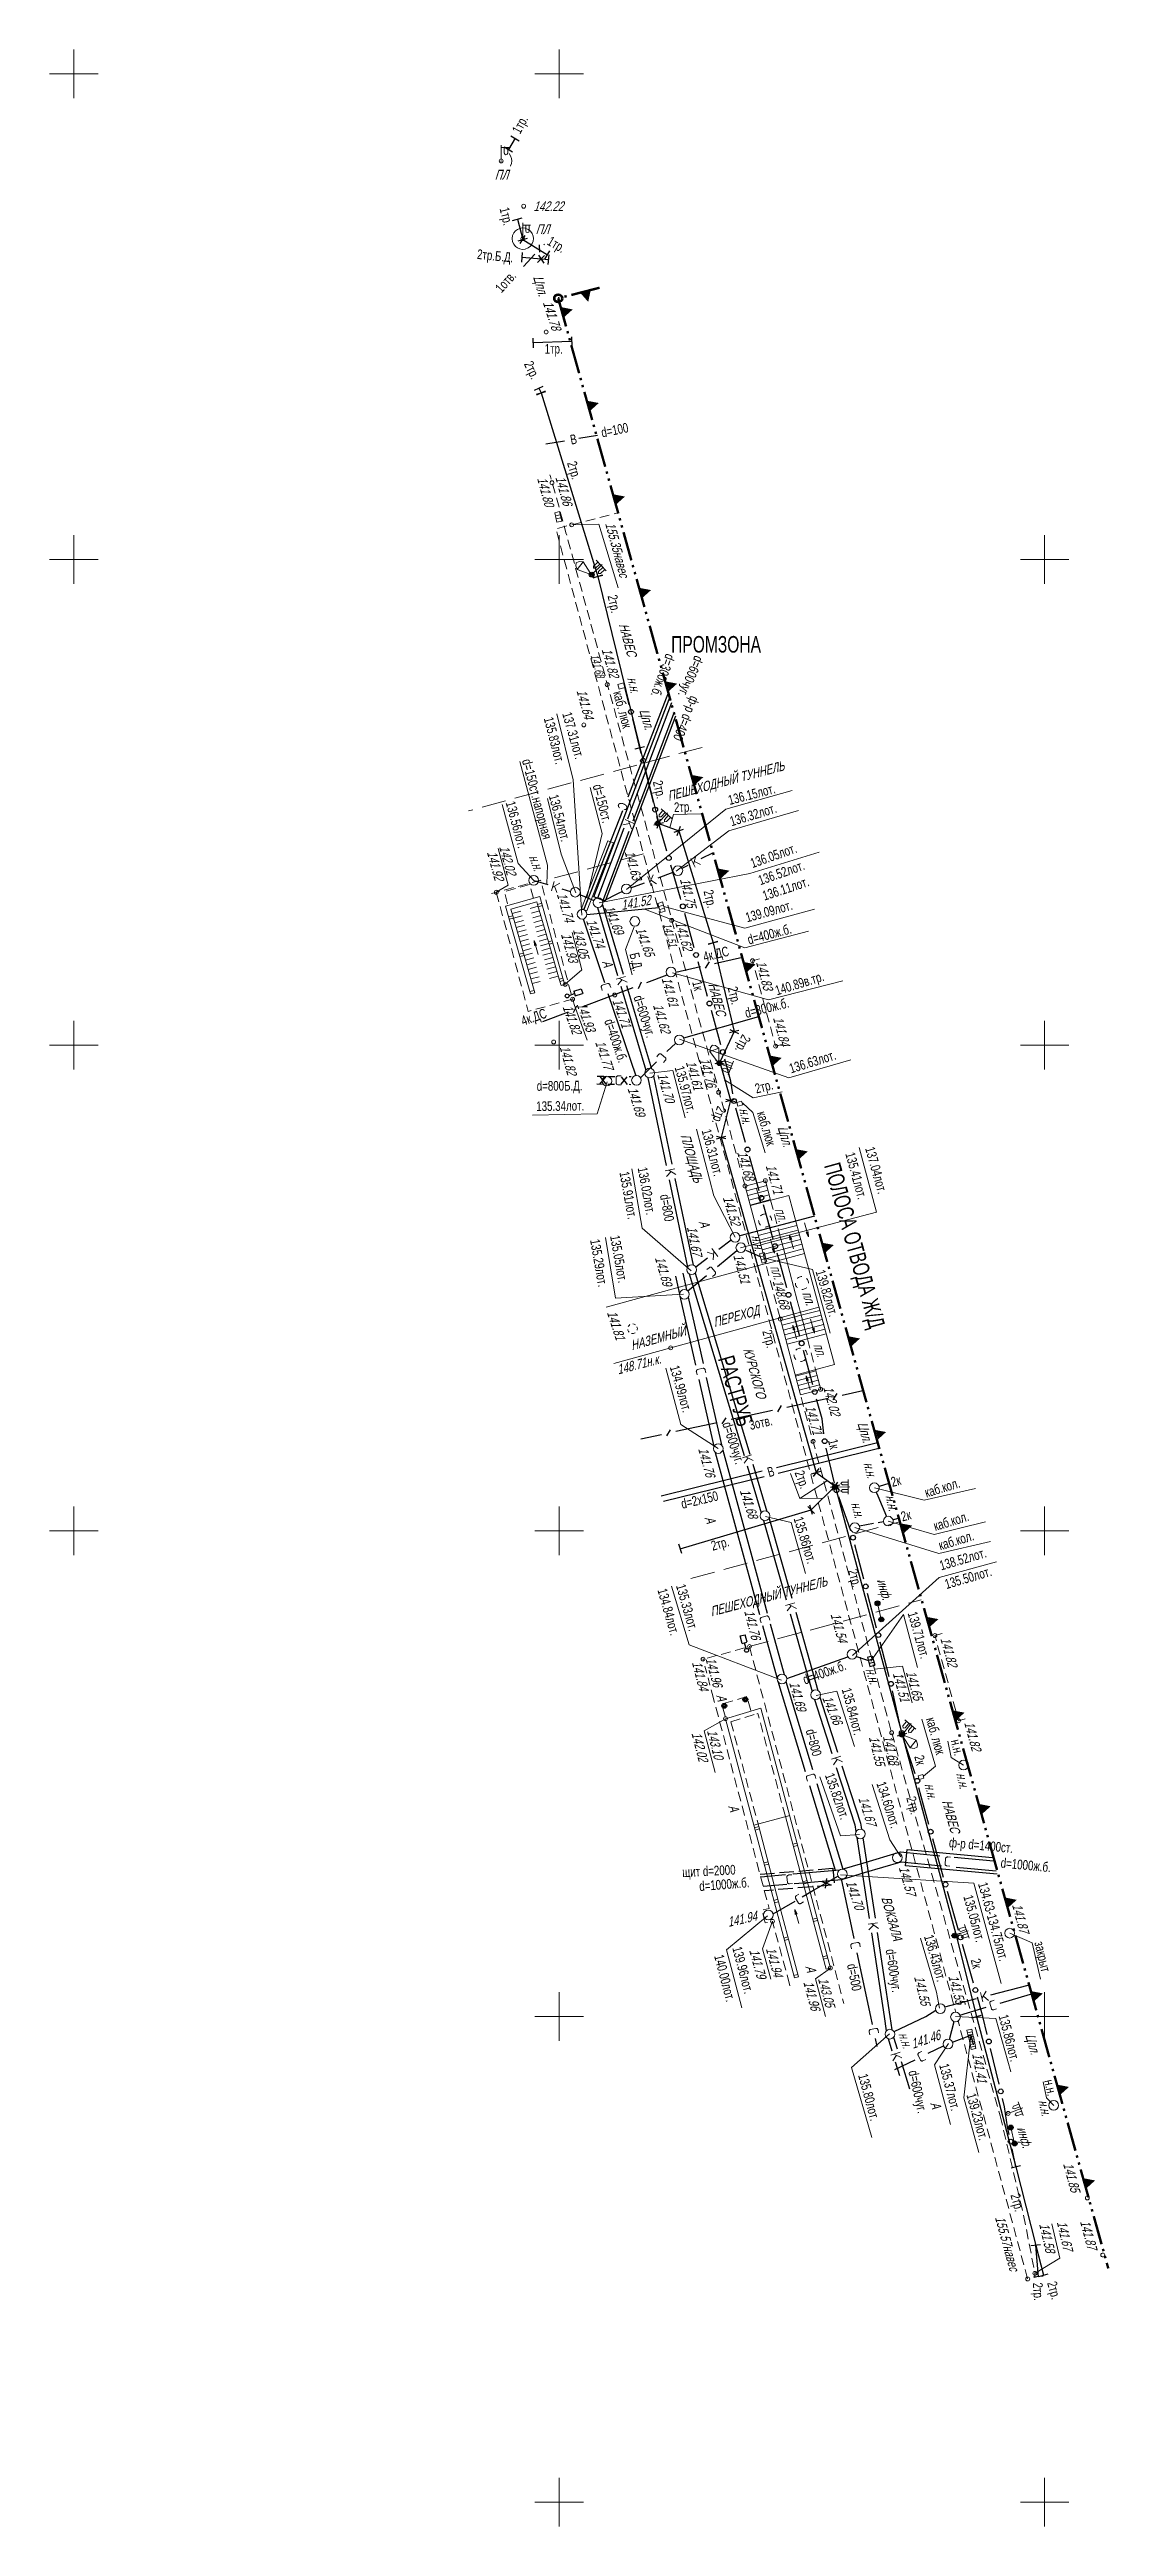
# Model space of a CAD drawing. Extents: x 10098 to 11902, y 8648 to 10202.
# Drawn here: x 10097.5 to 10206.7, y 9947.5 to 10202.5 of the extents above; entities that cross this region are included whole.
import ezdxf
from ezdxf.enums import TextEntityAlignment as Align

# ---------------------------------------------------------------- set-up
doc = ezdxf.new("R2010")
doc.units = 0
for name, color, linetype in [('1_Водопровод', 7, 'Continuous'), ('20_Строения', 7, 'Continuous'), ('21_Колодцы', 7, 'Continuous'), ('22_Столбы', 7, 'Continuous'), ('23_Ограждения', 7, 'Continuous'), ('30_ЖД_обустройства', 7, 'Continuous'), ('38_Высотные_отметки', 7, 'Continuous'), ('50_Красные_линии', 7, 'Continuous'), ('51_Сетка_координат', 7, 'Continuous'), ('52_Топонимика', 7, 'Continuous')]:
    doc.layers.add(name, color=color, linetype=linetype)
for name, color, linetype, lineweight in [('2_Водосток', 30, 'Continuous', 30), ('4_Канализация', 16, 'Continuous', 30), ('7_Электрокабели', 1, 'Continuous', 30), ('8_Связь', 3, 'Continuous', 30)]:
    doc.layers.add(name, color=color, linetype=linetype, lineweight=lineweight)
doc.styles.add('mggt', font='russian_1251.shx', dxfattribs={"width": 0.75, "oblique": 18, "height": 1})
doc.styles.add('Style-RUSSIAN_1251 I 0.00000', font='RUSSIAN_1251.shx')

msp = doc.modelspace()

# ---------------------------------------------------------------- texts
at = {"layer": '1_Водопровод', "color": 8, "linetype": 'Continuous', "lineweight": 15, "style": 'mggt', "width": 0.75}
for rotation, p in [(11.0245, (10151.24, 10161.82)), (16.3302, (10171.62, 10055.52))]:
    msp.add_text('В                   ', height=1, rotation=rotation, dxfattribs=at).set_placement(p)
for s, rotation, p in [('d=100', 11.4392, (10154.34, 10163.05)), ('d=2х150', 13.2972, (10162.57, 10052.75))]:
    msp.add_text(s, height=1, rotation=rotation, dxfattribs=at).set_placement(p, align=Align.MIDDLE_LEFT)
at = {"layer": '23_Ограждения', "color": 8, "linetype": 'Continuous', "lineweight": 15, "style": 'mggt', "oblique": 18, "width": 0.75}
for p in [(10143.36, 10189.12), (10147.57, 10183.5)]:
    msp.add_text('ПЛ', height=1, dxfattribs=at).set_placement(p)
at = {"layer": '2_Водосток', "color": 8, "linetype": 'Continuous', "lineweight": 15, "style": 'mggt', "width": 0.75}
for s, rotation, p in [('d=300ж.б.', 249.5747, (10161.01, 10140.38)), ('135.83лот.', 284.5335, (10148.4, 10133.63)), ('137.31лот.', 285.8815, (10150.3, 10134.12)), ('С                   ', 246.9906, (10156.22, 10125.12)), ('139.09лот.', 15.6692, (10169.36, 10112.64)), ('d=400ж.б.', 14.7489, (10169.55, 10110.35)), ('d=300ж.б.', 13.9496, (10169.27, 10102.8)), ('d=400ж.б.', 288.7851, (10154.62, 10102.49)), ('136.63лот.', 17.2903, (10173.88, 10097.09)), ('d=800Б.Д.', 0.4266, (10147.69, 10095.3)), ('135.34лот.', 0.7115, (10147.64, 10093.21)), ('135.41лот.', 285.4532, (10179.46, 10088.81)), ('137.04лот.', 285.867, (10181.5, 10089.37)), ('d=800', 280.3241, (10160.37, 10084.55)), ('135.05лот.', 279.8401, (10155.24, 10080.34)), ('135.29лот.', 279.8401, (10153.18, 10079.93)), ('139.82лот.', 286.7801, (10176.39, 10076.69)), ('134.99лот.', 285.8815, (10161.38, 10066.86)), ('138.52лот.', 16.3192, (10189.35, 10045.92)), ('135.33лот.', 285.8815, (10162.02, 10044.35)), ('135.50лот.', 16.3192, (10189.89, 10044)), ('134.84лот.', 285.8815, (10160.11, 10043.9)), ('139.71лот.', 285.8815, (10185.88, 10041.52)), ('d=400ж.б.', 20.0571, (10175.32, 10034.16)), ('d=800', 284.9449, (10175.38, 10029.44)), ('134.60лот.', 287.9507, (10182.66, 10023.99)), ('ф-р d=1400ст.', 354.653, (10190.12, 10017.44)), ('щит d=2000', 2.9945, (10162.7, 10014.34)), ('d=1000ж.б.', 4.4752, (10164.46, 10012.91)), ('d=1000ж.б.', 354.6144, (10195.44, 10015.34)), ('135.05лот.', 285.4408, (10191.62, 10012.34)), ('134.63-134.75лот.', 285.4408, (10193.13, 10013.66)), ('140.00лот.', 284.7102, (10165.95, 10006.22)), ('139.96лот.', 284.7102, (10167.82, 10007.05)), ('d=500', 281.6058, (10179.63, 10005.32)), ('135.86лот.', 284.496, (10195.25, 10000.06)), ('135.37лот.', 284.6612, (10189.13, 9995)), ('139.23лот.', 285.698, (10191.93, 9991.93))]:
    msp.add_text(s, height=1, rotation=rotation, dxfattribs=at).set_placement(p)
at = {"layer": '38_Высотные_отметки', "color": 8, "linetype": 'Continuous', "lineweight": 15, "style": 'mggt', "oblique": 18, "width": 0.75}
msp.add_text('142.22', height=1, dxfattribs=at).set_placement((10147.34, 10185.87))
at = {"layer": '38_Высотные_отметки', "color": 8, "lineweight": 15, "style": 'mggt', "oblique": 18, "width": 0.75}
for s, height, rotation, p in [('141.78', 1, 287.9511, (10148.31, 10176.43)), ('141.80', 1, 285.1125, (10147.72, 10158.34, 141.8)), ('141.86', 1, 285.1125, (10149.6, 10158.45, 141.86)), ('155.35навес', 1, 285.1125, (10154.73, 10153.68)), ('141.68', 0.8, 286, (10153.22, 10140.13, 141.82)), ('141.82', 1, 286, (10154.36, 10140.71, 141.82)), ('141.92    ', 1, 285.2724, (10142.55, 10119.85, 141.92)), ('142.02    ', 1, 285.1723, (10143.81, 10120.4, 142.02)), ('141.63    ', 1, 285.5675, (10156.73, 10119.88, 141.63)), ('141.75    ', 1, 283.9073, (10162.43, 10117.07, 141.75)), ('141.74    ', 1, 286.0293, (10149.74, 10115.55, 141.74)), ('141.69    ', 1, 291.5271, (10154.62, 10114.17, 141.69)), ('141.52', 1, 10.4678, (10156.46, 10113.91, 141.62)), ('141.93    ', 1, 285.3864, (10150.17, 10111.41, 141.93)), ('143.05', 1, 283.4134, (10151.41, 10111.87, 143.05)), ('141.74    ', 1, 289.668, (10152.75, 10112.81, 141.74)), ('141.65    ', 1, 290.2092, (10157.83, 10111.93, 141.65)), ('141.51', 0.8, 286, (10160.7, 10112.44, 141.51)), ('141.62', 1, 286, (10161.94, 10112.61, 141.62)), ('141.83', 1, 285.1125, (10170.26, 10108.55, 141.83)), ('141.61    ', 1, 285.3116, (10160.54, 10106.85, 141.61)), ('141.82    ', 1, 289.6641, (10150.33, 10103.94, 141.82)), ('141.93', 1, 289.6641, (10151.78, 10104.2, 141.93)), ('141.71    ', 1, 289.6499, (10155.46, 10104.59, 141.71)), ('141.62    ', 1, 286.3186, (10159.65, 10104.1, 141.62)), ('141.84', 1, 285.1125, (10172.02, 10102.79, 141.84)), ('141.77    ', 1, 288.3251, (10153.69, 10100.3, 141.77)), ('141.61', 1, 286, (10163.03, 10098.25, 141.61)), ('141.76', 1, 286, (10164.38, 10098.54, 141.76)), ('141.69    ', 1, 287.0069, (10157.03, 10095.53, 141.69)), ('141.70', 1, 286.1925, (10160.09, 10096.97, 141.7)), ('141.68', 1, 286, (10168.32, 10088.96, 141.68)), ('141.71', 1, 286, (10171.26, 10087.56, 141.71)), ('141.52    ', 1, 286.9976, (10166.84, 10084.3, 141.52)), ('141.69    ', 1, 285.9271, (10159.85, 10078.09, 141.69)), ('141.51    ', 1, 285.1335, (10167.92, 10078.35, 141.51)), ('148.68', 1, 286, (10171.97, 10075.7, 148.68)), ('141.81    ', 1, 288.2135, (10154.9, 10072.48)), ('148.71н.к.', 1, 14.4883, (10156.08, 10066.1, 148.71)), ('141.71', 1, 286, (10175.32, 10062.77, 141.71)), ('142.02', 1, 285.2262, (10177.19, 10064.74, 142.02)), ('141.76', 1, 285.0806, (10164.31, 10058.43, 141.76)), ('141.68', 1, 287.6412, (10168.59, 10054.13, 141.68)), ('141.76    ', 1, 284.1325, (10169.05, 10041.72, 141.76)), ('141.54    ', 1, 284.8883, (10177.94, 10041.4, 141.54)), ('141.82', 1, 285.1125, (10189.26, 10038.89, 141.82)), ('141.84    ', 1, 284.5438, (10163.66, 10036.45, 141.84)), ('141.69    ', 1, 285.4605, (10173.68, 10034.34, 141.69)), ('141.51    ', 1, 285.3253, (10184.35, 10035.3, 141.51)), ('141.65', 1, 285.3253, (10185.7, 10035.45, 141.65)), ('141.66    ', 1, 292.7954, (10177.08, 10032.78)), ('143.10', 1, 284.2901, (10165.21, 10029.4, 143.1)), ('141.82', 1, 285.1125, (10191.71, 10030.23, 141.82)), ('142.02    ', 1, 284.2901, (10163.62, 10029.15, 142.02)), ('141.55', 1, 283.4024, (10181.89, 10028.75, 141.55)), ('141.68', 1, 283.4024, (10183.33, 10028.83, 141.68)), ('141.67    ', 1, 287.506, (10180.8, 10022.47, 141.67)), ('141.57    ', 1, 285.5072, (10184.97, 10015.32, 141.57)), ('141.70    ', 1, 288.4302, (10179.51, 10013.83, 141.7)), ('141.87    ', 1, 284.883, (10196.64, 10011.48)), ('143.05', 1, 285.0491, (10176.65, 10003.86, 143.05)), ('141.55    ', 1, 283.4621, (10186.55, 10004.07, 141.55)), ('141.55    ', 1, 285.1281, (10190.07, 10004.14, 141.55)), ('141.96    ', 1, 285.0491, (10175.14, 10003.52, 141.96)), ('141.46', 1, 18.9094, (10186.44, 9996.67, 141.46)), ('н.н.', 1, 287.9511, (10184.92, 9998.21)), ('141.41', 1, 280.5567, (10192.53, 9996.15, 141.41)), ('141.85', 1, 285.1125, (10201.9, 9984.81, 141.85)), ('155.57навес', 1, 285.4048, (10194.88, 9979.3, 155.57)), ('141.58', 1, 282.9821, (10199.43, 9978.62, 155.12)), ('141.67', 1, 282.9821, (10201.25, 9978.83, 141.67)), ('141.87', 1, 285.1125, (10203.64, 9978.89, 141.87))]:
    msp.add_text(s, height=height, rotation=rotation, dxfattribs=at).set_placement(p)
at = {"layer": '38_Высотные_отметки', "color": 8, "linetype": 'Continuous', "lineweight": 15, "style": 'mggt', "oblique": 18, "width": 0.75}
for s, rotation, p in [('141.64', 285.279, (10151.78, 10136.47)), ('н.н.', 282.7204, (10157.01, 10137.79)), ('141.82', 285.2977, (10150.04, 10099.8)), ('н.н.', 282.7204, (10168.53, 10093.43)), ('141.67', 281.2057, (10163.15, 10081.26)), ('н.н.', 282.7204, (10169.78, 10080.36)), ('н.н.', 283.8278, (10181.34, 10056.96)), ('н.н.', 285.0176, (10180.04, 10052.84)), ('н.н.', 282.7204, (10183.59, 10053.6)), ('141.96', 284.9603, (10165.07, 10036.82)), ('н.н.', 287.5528, (10181.53, 10035.71)), ('н.н.', 282.7204, (10190.89, 10025)), ('н.н.', 282.7204, (10187.63, 10023.9)), ('141.94', 12.6015, (10167.44, 10009.22)), ('141.94', 285.2464, (10171.28, 10006.97, -141.96)), ('н.н.', 282.7204, (10199.35, 9991.32))]:
    msp.add_text(s, height=1, rotation=rotation, dxfattribs=at).set_placement(p)
msp.add_text('141.79', height=1, rotation=285.2464, dxfattribs=at).set_placement((10170.53, 10007.07, -141.96), align=Align.TOP_LEFT)
at = {"layer": '4_Канализация', "color": 8, "linetype": 'Continuous', "lineweight": 15, "style": 'mggt', "width": 0.75}
for s, rotation, p in [('d=600чуг.', 246.4724, (10163.98, 10140.19)), ('ф-р d=400', 247.5926, (10163.54, 10136.04)), ('d=150ст.напорная', 284.8232, (10146.15, 10129.31)), ('d=150ст.', 284.8232, (10153.44, 10126.71)), ('136.15лот.', 14.573, (10167.56, 10124.72)), ('136.56лот.', 285.0778, (10144.48, 10124.96)), ('136.54лот.', 285.1233, (10148.92, 10125.65)), ('136.32лот.', 16.8432, (10167.76, 10122.53)), ('136.05лот.', 19.4254, (10169.91, 10118.22)), ('136.52лот.', 19.4254, (10170.72, 10116.46)), ('136.11лот.', 18.1742, (10171.14, 10114.87)), ('d=600чуг.', 287.9078, (10157.63, 10104.94)), ('135.97лот.', 285.1233, (10161.88, 10097.7)), ('136.31лот.', 285.1233, (10164.66, 10091.2)), ('135.91лот.', 280.3188, (10156.2, 10086.89)), ('136.02лот.', 280.3188, (10158.08, 10087.34)), ('d=600чуг.', 287.9078, (10166.79, 10061.02)), ('135.86лот.', 287.0309, (10174.13, 10051.26)), ('135.84лот.', 285.1233, (10179.09, 10033.67)), ('135.82лот.', 289.3806, (10177.35, 10024.84)), ('d=600чуг.', 278.7117, (10183.62, 10006.86)), ('136.43лот.', 286.1683, (10187.56, 10008.25)), ('135.80лот.', 285.1233, (10180.78, 9993.95)), ('d=600чуг.', 282.6837, (10185.96, 9994.33))]:
    msp.add_text(s, height=1, rotation=rotation, dxfattribs=at).set_placement(p)
at = {"layer": '50_Красные_линии', "color": 8, "linetype": 'Continuous', "lineweight": 53, "style": 'Style-RUSSIAN_1251 I 0.00000', "width": 0.705883}
msp.add_text('ПРОМЗОНА', height=1.7, dxfattribs=at).set_placement((10166.16, 10141.27), align=Align.MIDDLE_CENTER)
at = {"layer": '50_Красные_линии', "color": 8, "linetype": 'Continuous', "lineweight": 53, "style": 'Style-RUSSIAN_1251 I 0.00000', "width": 0.705882}
for s, rotation, p in [('ПОЛОСА ОТВОДА Ж/Д', 285.5296, (10180.43, 10079.39)), ('РАСТРУБ', 286.0589, (10168.18, 10064.4))]:
    msp.add_text(s, height=1.7, rotation=rotation, dxfattribs=at).set_placement(p, align=Align.MIDDLE_CENTER)
at = {"layer": '52_Топонимика', "color": 8, "lineweight": 15, "style": 'mggt', "oblique": 18, "width": 0.75}
for s, rotation, p in [('Цпл.', 286.2125, (10147.3, 10179.08)), ('НАВЕС', 285.3293, (10156.12, 10143.29)), ('Цпл.', 286.2125, (10158.24, 10134.46)), ('ПЕШЕХОДНЫЙ ТУННЕЛЬ', 14.8066, (10161.28, 10125.14)), ('н.н.', 290, (10146.86, 10119.39)), ('А', 290, (10154.38, 10108.58)), ('НАВЕС', 285.3293, (10165.32, 10106.28)), ('Цпл.', 286.2125, (10172.49, 10091.52)), ('пл.', 287.9511, (10172.18, 10083.07)), ('А', 290, (10164.36, 10081.79)), ('пл.', 287.9511, (10171.72, 10077.16)), ('ПЕРЕХОД', 15.4479, (10166.01, 10070.97)), ('пл.', 287.9511, (10175.02, 10074.48)), ('НАЗЕМНЫЙ', 15.4479, (10157.5, 10068.59)), ('пл.', 287.9511, (10176.16, 10069.14)), ('Цпл.', 286.2125, (10180.71, 10061.06)), ('А', 290, (10164.97, 10051.32)), ('ПЕШЕХОДНЫЙ ТУННЕЛЬ', 14.8066, (10165.69, 10041.18)), ('инф.', 286.2125, (10182.7, 10044.93)), ('А', 290, (10167.38, 10021.63)), ('НАВЕС', 285.3293, (10189.42, 10022.16)), ('Цпл.', 286.2125, (10197.99, 9998.07)), ('А', 290, (10188.19, 9991.05)), ('инф.', 286.2125, (10197.13, 9988.52))]:
    msp.add_text(s, height=1, rotation=rotation, dxfattribs=at).set_placement(p)
at = {"layer": '52_Топонимика', "color": 8, "linetype": 'Continuous', "lineweight": 15, "style": 'mggt', "width": 0.75}
msp.add_text('Б.Д.', height=1, rotation=283.1071, dxfattribs=at).set_placement((10157.23, 10109.39))
at = {"layer": '52_Топонимика', "color": 8, "linetype": 'Continuous', "lineweight": 30, "style": 'mggt', "oblique": 18, "width": 0.75}
for s, rotation, p in [('ПЛОЩАДЬ', 285.6272, (10162.48, 10090.7)), ('КУРСКОГО', 285.6272, (10168.94, 10068.68)), ('ВОКЗАЛА', 285.2972, (10183.17, 10012.21))]:
    msp.add_text(s, height=1, rotation=rotation, dxfattribs=at).set_placement(p)
at = {"layer": '52_Топонимика', "color": 8, "linetype": 'Continuous', "lineweight": 15, "style": 'mggt', "oblique": 18, "width": 0.75}
for rotation, p in [(285.1189, (10166.15, 10033.05)), (284.5081, (10175.35, 10005.14))]:
    msp.add_text('А', height=1, rotation=rotation, dxfattribs=at).set_placement(p)
at = {"layer": '7_Электрокабели', "color": 8, "linetype": 'Continuous', "lineweight": 15, "style": 'mggt', "width": 0.75}
for s, rotation, p in [('1тр.', 61.654, (10145.97, 10193.73)), ('1тр.', 283.3489, (10143.85, 10186.12)), ('1тр.', 329.1621, (10148.67, 10182.47)), ('2тр.Б.Д.', 354.3855, (10141.5, 10180.95)), ('1тр.', 0.7342, (10148.51, 10171.18)), ('2тр.', 295.7703, (10146.34, 10170.12)), ('2тр.', 286.9917, (10150.8, 10159.93)), ('2тр.', 282.0853, (10154.98, 10146.24)), ('каб. люк', 285.0284, (10155.54, 10136.31)), ('2тр.', 283.1071, (10159.64, 10127.11)), ('2тр.', 1.8433, (10161.84, 10123.99)), ('2тр.', 283.1071, (10164.86, 10115.85)), ('1к', 283.1071, (10163.69, 10106.5)), ('2тр.', 283.1071, (10167.35, 10105.91)), ('2тр.', 243.788, (10168.88, 10101.18)), ('2тр.', 14.4187, (10170.32, 10095.02)), ('2тр.', 250.485, (10166.31, 10093.8)), ('каб.люк', 286.9781, (10170.34, 10093.02)), ('2тр.', 285.3075, (10170.91, 10070.54)), ('1к', 283.1071, (10177.68, 10059.31)), ('2тр.', 290.0918, (10174.23, 10055.99)), ('2к', 14.5818, (10184.32, 10054.51)), ('каб.кол.', 16.9781, (10187.83, 10053.42)), ('2к', 14.5818, (10185.36, 10050.96)), ('каб.кол.', 16.9781, (10188.74, 10049.98)), ('каб.кол.', 16.9781, (10189.26, 10047.99)), ('2тр.', 16.0296, (10165.82, 10047.94)), ('2тр.', 285.3075, (10179.74, 10045.9)), ('каб. люк', 285.711, (10187.77, 10030.64)), ('2к', 283.1071, (10186.57, 10026.77)), ('н.н.', 283.0296, (10190.33, 10028.4, 141.87)), ('2тр.', 285.3075, (10185.74, 10022.5)), ('закрыт', 283.0296, (10198.94, 10007.61)), ('2к', 283.1071, (10192.38, 10005.83)), ('н.н.', 283.0296, (10199.94, 9993.38)), ('2тр.', 285.3075, (10196.47, 9981.62)), ('2тр.', 273.496, (10198.79, 9972.57)), ('2тр.', 285.3075, (10200.25, 9972.57))]:
    msp.add_text(s, height=1, rotation=rotation, dxfattribs=at).set_placement(p)
at = {"layer": '8_Связь', "color": 8, "linetype": 'Continuous', "lineweight": 15, "style": 'mggt', "width": 0.75}
for s, rotation, p in [('1отв.', 47.8409, (10143.68, 10177.71)), ('4к.ДС', 13.655, (10164.85, 10109.08)), ('4к.ДС', 19.2474, (10146.12, 10102.46)), ('3отв.', 12.4973, (10169.6, 10060.87))]:
    msp.add_text(s, height=1, rotation=rotation, dxfattribs=at).set_placement(p, align=Align.MIDDLE_LEFT)
msp.add_text('140.89в.тр.', height=1, rotation=17.2903, dxfattribs=at).set_placement((10172.43, 10105.12))

# ---------------------------------------------------------------- hatches: boundary and pattern name
at = {"layer": '50_Красные_линии', "linetype": 'Continuous', "lineweight": 25}
for points in [[(10150.56, 10176.93), (10150.8, 10176.99), (10150.74, 10177.23), (10150.5, 10177.17)], [(10151.28, 10177.11), (10154.19, 10177.86), (10154.13, 10178.1), (10151.22, 10177.35)], [(10152.25, 10177.36), (10152.99, 10176.52), (10153.22, 10177.61)], [(10150.83, 10174.03), (10150.02, 10176.92), (10149.78, 10176.85), (10150.58, 10173.96)], [(10149.93, 10176.76), (10150.07, 10176.8), (10150.01, 10177.04), (10149.87, 10177.01)], [(10150.56, 10174.99), (10151.39, 10175.74), (10150.29, 10175.96)], [(10151.03, 10173.31), (10150.96, 10173.55), (10150.72, 10173.48), (10150.79, 10173.24)], [(10151.23, 10172.58), (10151.16, 10172.83), (10150.92, 10172.76), (10150.99, 10172.52)], [(10152.17, 10169.21), (10151.36, 10172.1), (10151.12, 10172.04), (10151.93, 10169.15)], [(10152.37, 10168.49), (10152.31, 10168.73), (10152.06, 10168.66), (10152.13, 10168.42)], [(10152.57, 10167.77), (10152.51, 10168.01), (10152.27, 10167.94), (10152.33, 10167.7)], [(10153.52, 10164.4), (10152.71, 10167.29), (10152.47, 10167.22), (10153.28, 10164.33)], [(10153.25, 10165.36), (10154.08, 10166.11), (10152.98, 10166.32)], [(10153.72, 10163.68), (10153.65, 10163.92), (10153.41, 10163.85), (10153.48, 10163.61)], [(10153.92, 10162.95), (10153.85, 10163.19), (10153.61, 10163.13), (10153.68, 10162.89)], [(10154.86, 10159.58), (10154.05, 10162.47), (10153.81, 10162.4), (10154.62, 10159.52)], [(10155.06, 10158.86), (10155, 10159.1), (10154.76, 10159.03), (10154.82, 10158.79)], [(10155.27, 10158.14), (10155.2, 10158.38), (10154.96, 10158.31), (10155.02, 10158.07)], [(10156.21, 10154.77), (10155.4, 10157.66), (10155.16, 10157.59), (10155.97, 10154.7)], [(10155.94, 10155.73), (10156.77, 10156.48), (10155.67, 10156.69)], [(10156.41, 10154.04), (10156.34, 10154.29), (10156.1, 10154.22), (10156.17, 10153.98)], [(10156.61, 10153.32), (10156.54, 10153.56), (10156.3, 10153.5), (10156.37, 10153.25)], [(10157.55, 10149.95), (10156.75, 10152.84), (10156.5, 10152.77), (10157.31, 10149.88)], [(10157.75, 10149.23), (10157.69, 10149.47), (10157.45, 10149.4), (10157.51, 10149.16)], [(10157.96, 10148.51), (10157.89, 10148.75), (10157.65, 10148.68), (10157.72, 10148.44)], [(10158.9, 10145.14), (10158.09, 10148.03), (10157.85, 10147.96), (10158.66, 10145.07)], [(10158.63, 10146.1), (10159.46, 10146.85), (10158.36, 10147.06)], [(10159.1, 10144.41), (10159.03, 10144.65), (10158.79, 10144.59), (10158.86, 10144.35)], [(10159.3, 10143.69), (10159.23, 10143.93), (10158.99, 10143.86), (10159.06, 10143.62)], [(10160.24, 10140.32), (10159.44, 10143.21), (10159.2, 10143.14), (10160, 10140.25)], [(10160.45, 10139.6), (10160.38, 10139.84), (10160.14, 10139.77), (10160.2, 10139.53)], [(10160.65, 10138.88), (10160.58, 10139.12), (10160.34, 10139.05), (10160.41, 10138.81)], [(10161.59, 10135.5), (10160.78, 10138.39), (10160.54, 10138.33), (10161.35, 10135.44)], [(10161.32, 10136.47), (10162.15, 10137.22), (10161.05, 10137.43)], [(10161.79, 10134.78), (10161.72, 10135.02), (10161.48, 10134.96), (10161.55, 10134.71)], [(10161.99, 10134.06), (10161.92, 10134.3), (10161.68, 10134.23), (10161.75, 10133.99)], [(10162.93, 10130.69), (10162.13, 10133.58), (10161.89, 10133.51), (10162.69, 10130.62)], [(10163.14, 10129.97), (10163.07, 10130.21), (10162.83, 10130.14), (10162.89, 10129.9)], [(10163.34, 10129.24), (10163.27, 10129.48), (10163.03, 10129.42), (10163.1, 10129.18)], [(10164.28, 10125.87), (10163.47, 10128.76), (10163.23, 10128.7), (10164.04, 10125.81)], [(10164.01, 10126.84), (10164.84, 10127.59), (10163.74, 10127.8)], [(10164.48, 10125.15), (10164.41, 10125.39), (10164.17, 10125.32), (10164.24, 10125.08)], [(10164.68, 10124.43), (10164.62, 10124.67), (10164.37, 10124.6), (10164.44, 10124.36)], [(10165.62, 10121.06), (10164.82, 10123.95), (10164.58, 10123.88), (10165.38, 10120.99)], [(10165.83, 10120.34), (10165.76, 10120.58), (10165.52, 10120.51), (10165.59, 10120.27)], [(10166.03, 10119.61), (10165.96, 10119.85), (10165.72, 10119.79), (10165.79, 10119.55)], [(10166.97, 10116.24), (10166.16, 10119.13), (10165.92, 10119.06), (10166.73, 10116.17)], [(10166.7, 10117.21), (10167.53, 10117.96), (10166.43, 10118.17)], [(10167.17, 10115.52), (10167.1, 10115.76), (10166.86, 10115.69), (10166.93, 10115.45)], [(10167.37, 10114.8), (10167.31, 10115.04), (10167.07, 10114.97), (10167.13, 10114.73)], [(10168.32, 10111.43), (10167.51, 10114.32), (10167.27, 10114.25), (10168.07, 10111.36)], [(10168.52, 10110.7), (10168.45, 10110.94), (10168.21, 10110.88), (10168.28, 10110.64)], [(10168.72, 10109.98), (10168.65, 10110.22), (10168.41, 10110.16), (10168.48, 10109.91)], [(10169.66, 10106.61), (10168.85, 10109.5), (10168.61, 10109.43), (10169.42, 10106.54)], [(10169.39, 10107.57), (10170.22, 10108.32), (10169.12, 10108.54)], [(10169.86, 10105.89), (10169.8, 10106.13), (10169.55, 10106.06), (10169.62, 10105.82)], [(10170.06, 10105.17), (10170, 10105.41), (10169.76, 10105.34), (10169.82, 10105.1)], [(10171.01, 10101.8), (10170.2, 10104.68), (10169.96, 10104.62), (10170.77, 10101.73)], [(10171.21, 10101.07), (10171.14, 10101.31), (10170.9, 10101.25), (10170.97, 10101.01)], [(10171.41, 10100.35), (10171.34, 10100.59), (10171.1, 10100.52), (10171.17, 10100.28)], [(10172.35, 10096.98), (10171.54, 10099.87), (10171.3, 10099.8), (10172.11, 10096.91)], [(10172.08, 10097.94), (10172.91, 10098.69), (10171.81, 10098.91)], [(10172.55, 10096.26), (10172.49, 10096.5), (10172.25, 10096.43), (10172.31, 10096.19)], [(10172.76, 10095.54), (10172.69, 10095.78), (10172.45, 10095.71), (10172.51, 10095.47)], [(10173.7, 10092.16), (10172.89, 10095.05), (10172.65, 10094.99), (10173.46, 10092.1)], [(10173.9, 10091.44), (10173.83, 10091.68), (10173.59, 10091.62), (10173.66, 10091.37)], [(10174.1, 10090.72), (10174.03, 10090.96), (10173.79, 10090.89), (10173.86, 10090.65)], [(10175.04, 10087.35), (10174.24, 10090.24), (10173.99, 10090.17), (10174.8, 10087.28)], [(10174.77, 10088.31), (10175.6, 10089.06), (10174.5, 10089.27)], [(10175.24, 10086.63), (10175.18, 10086.87), (10174.94, 10086.8), (10175, 10086.56)], [(10175.45, 10085.9), (10175.38, 10086.14), (10175.14, 10086.08), (10175.21, 10085.84)], [(10176.39, 10082.53), (10175.58, 10085.42), (10175.34, 10085.36), (10176.15, 10082.47)], [(10176.59, 10081.81), (10176.52, 10082.05), (10176.28, 10081.98), (10176.35, 10081.74)], [(10176.79, 10081.09), (10176.72, 10081.33), (10176.48, 10081.26), (10176.55, 10081.02)], [(10177.73, 10077.72), (10176.93, 10080.61), (10176.69, 10080.54), (10177.49, 10077.65)], [(10177.46, 10078.68), (10178.29, 10079.43), (10177.19, 10079.64)], [(10177.93, 10076.99), (10177.87, 10077.24), (10177.63, 10077.17), (10177.69, 10076.93)], [(10178.14, 10076.27), (10178.07, 10076.51), (10177.83, 10076.45), (10177.9, 10076.21)], [(10179.08, 10072.9), (10178.27, 10075.79), (10178.03, 10075.72), (10178.84, 10072.83)], [(10179.28, 10072.18), (10179.21, 10072.42), (10178.97, 10072.35), (10179.04, 10072.11)], [(10179.48, 10071.46), (10179.41, 10071.7), (10179.17, 10071.63), (10179.24, 10071.39)], [(10180.42, 10068.09), (10179.62, 10070.98), (10179.38, 10070.91), (10180.18, 10068.02)], [(10180.15, 10069.05), (10180.98, 10069.8), (10179.89, 10070.01)], [(10180.63, 10067.36), (10180.56, 10067.6), (10180.32, 10067.54), (10180.38, 10067.3)], [(10180.83, 10066.64), (10180.76, 10066.88), (10180.52, 10066.81), (10180.59, 10066.57)], [(10181.77, 10063.27), (10180.96, 10066.16), (10180.72, 10066.09), (10181.53, 10063.2)], [(10181.97, 10062.55), (10181.9, 10062.79), (10181.66, 10062.72), (10181.73, 10062.48)], [(10182.17, 10061.83), (10182.11, 10062.07), (10181.86, 10062), (10181.93, 10061.76)], [(10183.11, 10058.45), (10182.31, 10061.34), (10182.07, 10061.28), (10182.87, 10058.39)], [(10182.85, 10059.42), (10183.67, 10060.17), (10182.58, 10060.38)], [(10183.32, 10057.73), (10183.25, 10057.97), (10183.01, 10057.91), (10183.08, 10057.67)], [(10183.52, 10057.01), (10183.45, 10057.25), (10183.21, 10057.18), (10183.28, 10056.94)], [(10184.46, 10053.64), (10183.65, 10056.53), (10183.41, 10056.46), (10184.22, 10053.57)], [(10184.66, 10052.92), (10184.59, 10053.16), (10184.35, 10053.09), (10184.42, 10052.85)], [(10184.86, 10052.19), (10184.8, 10052.44), (10184.56, 10052.37), (10184.62, 10052.13)], [(10185.81, 10048.82), (10185, 10051.71), (10184.76, 10051.65), (10185.56, 10048.76)], [(10185.54, 10049.79), (10186.36, 10050.54), (10185.27, 10050.75)], [(10186.01, 10048.1), (10185.94, 10048.34), (10185.7, 10048.27), (10185.77, 10048.03)], [(10186.21, 10047.38), (10186.14, 10047.62), (10185.9, 10047.55), (10185.97, 10047.31)], [(10187.15, 10044.01), (10186.34, 10046.9), (10186.1, 10046.83), (10186.91, 10043.94)], [(10187.35, 10043.29), (10187.29, 10043.53), (10187.04, 10043.46), (10187.11, 10043.22)], [(10187.55, 10042.56), (10187.49, 10042.8), (10187.25, 10042.74), (10187.31, 10042.5)], [(10188.5, 10039.19), (10187.69, 10042.08), (10187.45, 10042.01), (10188.26, 10039.13)], [(10188.23, 10040.16), (10189.06, 10040.91), (10187.96, 10041.12)], [(10188.7, 10038.47), (10188.63, 10038.71), (10188.39, 10038.64), (10188.46, 10038.4)], [(10188.9, 10037.75), (10188.83, 10037.99), (10188.59, 10037.92), (10188.66, 10037.68)], [(10189.84, 10034.38), (10189.03, 10037.27), (10188.79, 10037.2), (10189.6, 10034.31)], [(10190.04, 10033.65), (10189.98, 10033.9), (10189.74, 10033.83), (10189.8, 10033.59)], [(10190.24, 10032.93), (10190.18, 10033.17), (10189.94, 10033.11), (10190, 10032.86)], [(10191.19, 10029.56), (10190.38, 10032.45), (10190.14, 10032.38), (10190.95, 10029.49)], [(10190.92, 10030.52), (10191.75, 10031.28), (10190.65, 10031.49)], [(10191.39, 10028.84), (10191.32, 10029.08), (10191.08, 10029.01), (10191.15, 10028.77)], [(10191.59, 10028.12), (10191.52, 10028.36), (10191.28, 10028.29), (10191.35, 10028.05)], [(10192.53, 10024.75), (10191.72, 10027.64), (10191.48, 10027.57), (10192.29, 10024.68)], [(10192.73, 10024.02), (10192.67, 10024.26), (10192.43, 10024.2), (10192.49, 10023.96)], [(10192.94, 10023.3), (10192.87, 10023.54), (10192.63, 10023.47), (10192.69, 10023.23)], [(10193.88, 10019.93), (10193.07, 10022.82), (10192.83, 10022.75), (10193.64, 10019.86)], [(10193.61, 10020.89), (10194.44, 10021.64), (10193.34, 10021.86)], [(10194.08, 10019.21), (10194.01, 10019.45), (10193.77, 10019.38), (10193.84, 10019.14)], [(10194.28, 10018.49), (10194.21, 10018.73), (10193.97, 10018.66), (10194.04, 10018.42)], [(10195.22, 10015.11), (10194.42, 10018), (10194.17, 10017.94), (10194.98, 10015.05)], [(10195.42, 10014.39), (10195.36, 10014.63), (10195.12, 10014.57), (10195.18, 10014.32)], [(10195.63, 10013.67), (10195.56, 10013.91), (10195.32, 10013.84), (10195.39, 10013.6)], [(10196.57, 10010.3), (10195.76, 10013.19), (10195.52, 10013.12), (10196.33, 10010.23)], [(10196.3, 10011.26), (10197.13, 10012.01), (10196.03, 10012.23)], [(10196.77, 10009.58), (10196.7, 10009.82), (10196.46, 10009.75), (10196.53, 10009.51)], [(10196.97, 10008.85), (10196.9, 10009.1), (10196.66, 10009.03), (10196.73, 10008.79)], [(10197.91, 10005.48), (10197.11, 10008.37), (10196.87, 10008.31), (10197.67, 10005.42)], [(10198.12, 10004.76), (10198.05, 10005), (10197.81, 10004.93), (10197.87, 10004.69)], [(10198.32, 10004.04), (10198.25, 10004.28), (10198.01, 10004.21), (10198.08, 10003.97)], [(10199.26, 10000.67), (10198.45, 10003.56), (10198.21, 10003.49), (10199.02, 10000.6)], [(10198.99, 10001.63), (10199.82, 10002.38), (10198.72, 10002.59)], [(10199.46, 9999.95), (10199.39, 10000.19), (10199.15, 10000.12), (10199.22, 9999.88)], [(10199.66, 9999.22), (10199.6, 9999.46), (10199.35, 9999.4), (10199.42, 9999.16)], [(10200.6, 9995.85), (10199.8, 9998.74), (10199.56, 9998.67), (10200.36, 9995.78)], [(10200.81, 9995.13), (10200.74, 9995.37), (10200.5, 9995.3), (10200.57, 9995.06)], [(10201.01, 9994.41), (10200.94, 9994.65), (10200.7, 9994.58), (10200.77, 9994.34)], [(10201.95, 9991.04), (10201.14, 9993.93), (10200.9, 9993.86), (10201.71, 9990.97)], [(10201.68, 9992), (10202.51, 9992.75), (10201.41, 9992.96)], [(10202.15, 9990.31), (10202.08, 9990.56), (10201.84, 9990.49), (10201.91, 9990.25)], [(10202.35, 9989.59), (10202.29, 9989.83), (10202.05, 9989.77), (10202.11, 9989.52)], [(10203.3, 9986.22), (10202.49, 9989.11), (10202.25, 9989.04), (10203.05, 9986.15)], [(10203.5, 9985.5), (10203.43, 9985.74), (10203.19, 9985.67), (10203.26, 9985.43)], [(10203.7, 9984.78), (10203.63, 9985.02), (10203.39, 9984.95), (10203.46, 9984.71)], [(10204.64, 9981.41), (10203.83, 9984.29), (10203.59, 9984.23), (10204.4, 9981.34)], [(10204.37, 9982.37), (10205.2, 9983.12), (10204.1, 9983.33)], [(10204.84, 9980.68), (10204.77, 9980.92), (10204.53, 9980.86), (10204.6, 9980.62)], [(10205.04, 9979.96), (10204.98, 9980.2), (10204.74, 9980.13), (10204.8, 9979.89)], [(10205.99, 9976.59), (10205.18, 9979.48), (10204.94, 9979.41), (10205.74, 9976.52)], [(10206.19, 9975.87), (10206.12, 9976.11), (10205.88, 9976.04), (10205.95, 9975.8)], [(10206.39, 9975.15), (10206.32, 9975.39), (10206.08, 9975.32), (10206.15, 9975.08)], [(10206.68, 9974.1), (10206.52, 9974.66), (10206.28, 9974.6), (10206.44, 9974.03)]]:
    msp.add_hatch(color=8, dxfattribs=at).paths.add_polyline_path(points)

# ---------------------------------------------------------------- linework, layer by layer
at = {"layer": '1_Водопровод', "color": 8, "linetype": 'Continuous', "lineweight": 30}
for p, q in [((10148.63, 10161.91), (10150.55, 10162.23)), ((10152.03, 10162.48), (10153.95, 10162.79)), ((10172.37, 10056.53), (10182.77, 10059.09)), ((10172.55, 10055.95), (10182.93, 10058.51)), ((10160.52, 10053.61), (10170.92, 10056.17)), ((10160.73, 10053.04), (10171.1, 10055.6))]:
    msp.add_line(p, q, dxfattribs=at)
at = {"layer": '20_Строения', "color": 8, "linetype": 'Continuous', "lineweight": 15}
for points in [[(10146.06, 10113.8), (10145.15, 10113.54)], [(10146.19, 10113.32), (10145.29, 10113.06)], [(10147.83, 10114.32), (10147.01, 10114.08)], [(10147.97, 10113.83), (10147.14, 10113.6)], [(10148.11, 10113.35), (10147.27, 10113.11)], [(10146.32, 10112.84), (10145.43, 10112.58)], [(10146.46, 10112.36), (10145.56, 10112.1)], [(10146.59, 10111.88), (10145.7, 10111.62)], [(10146.72, 10111.39), (10145.84, 10111.14)], [(10146.85, 10110.91), (10145.98, 10110.66)], [(10148.25, 10112.87), (10147.4, 10112.63)], [(10148.38, 10112.39), (10147.54, 10112.15)], [(10148.52, 10111.91), (10147.67, 10111.67)], [(10148.66, 10111.43), (10147.8, 10111.18)], [(10148.8, 10110.95), (10147.94, 10110.7)], [(10146.99, 10110.43), (10146.12, 10110.18)], [(10147.12, 10109.95), (10146.26, 10109.7)], [(10147.25, 10109.46), (10146.4, 10109.22)], [(10147.39, 10108.98), (10146.53, 10108.74)], [(10147.52, 10108.5), (10146.67, 10108.26)], [(10148.94, 10110.47), (10148.07, 10110.22)], [(10149.08, 10109.99), (10148.2, 10109.74)], [(10149.22, 10109.51), (10148.33, 10109.26)], [(10149.35, 10109.03), (10148.47, 10108.77)], [(10149.49, 10108.55), (10148.6, 10108.29)], [(10147.65, 10108.02), (10146.81, 10107.78)], [(10147.78, 10107.54), (10146.95, 10107.3)], [(10147.92, 10107.05), (10147.09, 10106.82)], [(10148.05, 10106.57), (10147.23, 10106.34)], [(10149.63, 10108.07), (10148.73, 10107.81)], [(10149.77, 10107.59), (10148.86, 10107.33)], [(10149.91, 10107.11), (10149, 10106.85)], [(10154.83, 10073.01), (10171.27, 10077.51)], [(10155.64, 10067.23), (10176.76, 10073.01)]]:
    msp.add_lwpolyline(points, dxfattribs=at)
at = {"layer": '20_Строения', "color": 8, "lineweight": 15}
for points in [[(10169.16, 10085.48), (10171.25, 10086.03), (10171.78, 10084.03)], [(10171.27, 10077.51), (10169.16, 10085.48)], [(10171.38, 10085.55), (10169.29, 10084.99)], [(10171.51, 10085.06), (10169.42, 10084.51)], [(10171.64, 10084.58), (10169.55, 10084.03)], [(10171.77, 10084.1), (10169.67, 10083.54)], [(10173.65, 10084.53), (10169.69, 10083.48)], [(10178.34, 10067.12), (10174.54, 10081.24), (10173.65, 10084.53)], [(10172.6, 10080.95), (10170.51, 10080.39)], [(10170.54, 10081.94), (10170.55, 10081.85), (10170.57, 10081.75), (10170.6, 10081.66), (10170.65, 10081.58), (10170.71, 10081.5), (10170.74, 10081.47)], [(10172.73, 10080.46), (10170.64, 10079.91)], [(10171.22, 10082.62), (10171.12, 10082.61), (10171.03, 10082.59), (10170.94, 10082.56), (10170.85, 10082.51), (10170.77, 10082.45), (10170.74, 10082.42)], [(10171.22, 10081.27), (10171.31, 10081.28), (10171.41, 10081.3), (10171.5, 10081.33), (10171.58, 10081.38), (10171.66, 10081.43), (10171.69, 10081.47)], [(10171.89, 10081.94), (10171.88, 10082.04), (10171.86, 10082.13), (10171.83, 10082.22), (10171.78, 10082.31), (10171.73, 10082.39), (10171.69, 10082.42)], [(10174.48, 10081.45), (10172.6, 10080.95)], [(10172.6, 10080.95), (10173.37, 10078.05)], [(10174.61, 10080.96), (10172.73, 10080.46)], [(10174.74, 10080.48), (10172.86, 10079.98)], [(10172.86, 10079.98), (10170.76, 10079.43)], [(10172.98, 10079.5), (10170.89, 10078.94)], [(10173.11, 10079.01), (10171.02, 10078.46)], [(10173.24, 10078.53), (10171.15, 10077.98)], [(10173.37, 10078.05), (10171.28, 10077.49)], [(10174.87, 10080), (10172.98, 10079.5)], [(10175, 10079.51), (10173.11, 10079.01)], [(10175.13, 10079.03), (10173.24, 10078.53)], [(10175.26, 10078.55), (10173.37, 10078.05)], [(10174.33, 10075.51), (10174.33, 10075.42), (10174.35, 10075.32), (10174.39, 10075.23), (10174.43, 10075.15), (10174.49, 10075.07), (10174.53, 10075.04)], [(10175, 10076.19), (10174.91, 10076.18), (10174.81, 10076.16), (10174.72, 10076.13), (10174.64, 10076.08), (10174.56, 10076.02), (10174.53, 10075.99)], [(10175.68, 10075.51), (10175.67, 10075.61), (10175.65, 10075.7), (10175.61, 10075.79), (10175.57, 10075.88), (10175.51, 10075.96), (10175.48, 10075.99)], [(10176.84, 10072.7), (10174.92, 10072.19)], [(10175, 10074.84), (10175.1, 10074.85), (10175.19, 10074.87), (10175.28, 10074.9), (10175.37, 10074.95), (10175.44, 10075), (10175.48, 10075.04)], [(10176.4, 10066.6), (10176.94, 10064.55), (10174.85, 10063.99), (10172.75, 10071.91)], [(10174.92, 10072.19), (10172.83, 10071.64)], [(10175.05, 10071.71), (10172.95, 10071.16)], [(10175.17, 10071.23), (10173.08, 10070.67)], [(10175.3, 10070.74), (10173.21, 10070.19)], [(10175.43, 10070.26), (10173.34, 10069.71)], [(10174.84, 10072.48), (10175.56, 10069.78)], [(10176.97, 10072.22), (10175.05, 10071.71)], [(10177.1, 10071.74), (10175.17, 10071.23)], [(10177.23, 10071.25), (10175.3, 10070.74)], [(10177.36, 10070.77), (10175.43, 10070.26)], [(10177.49, 10070.29), (10175.56, 10069.78)], [(10175.56, 10069.78), (10173.47, 10069.22)], [(10174.18, 10068.12), (10174.19, 10068.02), (10174.21, 10067.93), (10174.24, 10067.84), (10174.29, 10067.75), (10174.35, 10067.68), (10174.38, 10067.64)], [(10174.86, 10068.79), (10174.76, 10068.79), (10174.67, 10068.77), (10174.58, 10068.73), (10174.49, 10068.69), (10174.42, 10068.63), (10174.38, 10068.59)], [(10174.86, 10067.44), (10174.95, 10067.45), (10175.05, 10067.47), (10175.14, 10067.5), (10175.22, 10067.55), (10175.3, 10067.61), (10175.33, 10067.64)], [(10175.53, 10068.12), (10175.53, 10068.21), (10175.5, 10068.31), (10175.47, 10068.4), (10175.43, 10068.48), (10175.37, 10068.56), (10175.33, 10068.59)], [(10174.31, 10066.03), (10178.34, 10067.12)], [(10176.43, 10066.48), (10174.34, 10065.93)], [(10176.56, 10066), (10174.47, 10065.44)], [(10176.69, 10065.51), (10174.6, 10064.96)], [(10176.82, 10065.03), (10174.72, 10064.48)]]:
    msp.add_lwpolyline(points, dxfattribs=at)
at = {"layer": '21_Колодцы', "color": 8, "linetype": 'Continuous', "lineweight": 15}
for p, q in [((10149.54, 10154.81), (10150.04, 10154.93)), ((10149.54, 10154.81), (10149.77, 10153.85)), ((10149.62, 10154.49), (10150.11, 10154.6)), ((10149.7, 10154.17), (10150.18, 10154.28)), ((10150.04, 10154.93), (10150.26, 10153.96)), ((10149.77, 10153.85), (10150.26, 10153.96)), ((10160.16, 10114.6), (10160.65, 10114.74)), ((10160.16, 10114.6), (10160.43, 10113.65)), ((10160.26, 10114.28), (10160.74, 10114.42)), ((10160.35, 10113.97), (10160.83, 10114.1)), ((10160.43, 10113.65), (10160.92, 10113.79)), ((10160.65, 10114.74), (10160.92, 10113.79)), ((10170.63, 10078.52), (10171.12, 10078.65)), ((10170.63, 10078.52), (10170.89, 10077.57)), ((10170.73, 10078.2), (10171.21, 10078.33)), ((10170.82, 10077.89), (10171.29, 10078.02)), ((10170.89, 10077.57), (10171.38, 10077.7)), ((10171.12, 10078.65), (10171.38, 10077.7))]:
    msp.add_line(p, q, dxfattribs=at)
at = {"layer": '21_Колодцы', "color": 8, "linetype": 'Continuous'}
for p, q in [((10181.75, 10037), (10182.24, 10037.13)), ((10181.75, 10037), (10182.01, 10036.04)), ((10181.85, 10036.68), (10182.33, 10036.81)), ((10182.24, 10037.13), (10182.5, 10036.18)), ((10181.94, 10036.36), (10182.42, 10036.49)), ((10182.01, 10036.04), (10182.5, 10036.18))]:
    msp.add_line(p, q, dxfattribs=at)
at = {"layer": '21_Колодцы', "color": 8, "lineweight": 15}
for p, q in [((10192.49, 9998.68), (10192, 9998.58)), ((10192, 9998.58), (10192.15, 9997.84)), ((10192.64, 9997.94), (10192.49, 9998.68)), ((10192.15, 9997.84), (10192.64, 9997.94)), ((10192.67, 9997.95), (10192.18, 9997.84)), ((10192.18, 9997.84), (10192.33, 9997.11)), ((10192.77, 9997.45), (10192.28, 9997.35)), ((10192.28, 9997.35), (10192.43, 9996.62)), ((10192.33, 9997.11), (10192.82, 9997.21)), ((10192.43, 9996.62), (10192.92, 9996.72)), ((10192.82, 9997.21), (10192.67, 9997.95)), ((10192.92, 9996.72), (10192.77, 9997.45))]:
    msp.add_line(p, q, dxfattribs=at)
at = {"layer": '21_Колодцы', "color": 8, "linetype": 'Continuous', "lineweight": 15}
for points in [[(10156.18, 10136.65), (10156.03, 10137.13), (10156.63, 10137.3), (10156.77, 10136.83), (10156.18, 10136.65)], [(10168.3, 10094.09), (10168.79, 10094.24), (10168.9, 10093.85), (10168.41, 10093.71), (10168.3, 10094.09)], [(10186.96, 10024.78), (10187.45, 10024.92), (10187.56, 10024.54), (10187.07, 10024.4), (10186.96, 10024.78)]]:
    msp.add_lwpolyline(points, dxfattribs=at)
at = {"layer": '21_Колодцы', "color": 8, "lineweight": 15}
for points in [[(10192.54, 9998.43), (10192.05, 9998.33)], [(10192.59, 9998.19), (10192.1, 9998.09)], [(10192.72, 9997.7), (10192.23, 9997.6)], [(10192.77, 9997.46), (10192.28, 9997.35)], [(10192.82, 9997.21), (10192.33, 9997.11)], [(10192.87, 9996.96), (10192.38, 9996.86)]]:
    msp.add_lwpolyline(points, dxfattribs=at)
at = {"layer": '21_Колодцы', "color": 8, "linetype": 'Continuous', "lineweight": 9}
for centre in [(10162.22, 10117.97), (10147.38, 10116.96), (10151.65, 10115.75), (10156.91, 10116.08), (10152.36, 10113.48), (10154.01, 10114.66), (10157.79, 10112.74), (10161.51, 10107.54), (10162.38, 10100.54), (10154.91, 10096.3), (10157.96, 10096.38), (10159.32, 10097.12), (10168.12, 10080.21), (10168.71, 10079.15), (10163.64, 10076.88), (10162.9, 10074.35), (10166.38, 10058.47), (10182.47, 10054.43), (10171.2, 10051.55), (10180.45, 10050.34), (10183.89, 10051), (10180.17, 10037.28), (10172.94, 10034.75), (10176.41, 10033.12), (10191.65, 10025.88, 141.87), (10181.01, 10018.8), (10184.83, 10016.36), (10179.16, 10014.67), (10171.55, 10010.44), (10196.41, 10008.58, 141.87), (10189.26, 10000.8), (10200.94, 9990.85, 141.87)]:
    msp.add_circle(centre, 0.5, dxfattribs=at)
at = {"layer": '21_Колодцы', "color": 8, "lineweight": 9}
for centre in [(10184.06, 9998.18, -0.6), (10190.82, 9999.96, -0.65), (10190.04, 9997.17, -0.6)]:
    msp.add_circle(centre, 0.5, dxfattribs=at)
at = {"layer": '21_Колодцы', "color": 8, "linetype": 'Continuous', "lineweight": 9}
for start, end in [(186.4831, 224.2403), (121.5453, 149.5553), (257.0591, 302.9828), (52.6494, 84.4289), (342.7816, 22.8949)]:
    msp.add_arc((10157.55, 10070.8), 0.5, start, end, dxfattribs=at)
at = {"layer": '22_Столбы', "color": 8, "linetype": 'Continuous', "lineweight": 15}
for p, q in [((10144.03, 10191.23), (10144.03, 10192.67)), ((10144.04, 10192.42), (10144.83, 10192.42)), ((10144.34, 10192.4), (10144.34, 10191.85)), ((10144.7, 10192.41), (10144.7, 10191.86)), ((10146.25, 10183.23), (10146.25, 10184.67)), ((10146.26, 10184.42), (10147.05, 10184.42)), ((10146.57, 10184.4), (10146.57, 10183.85)), ((10146.92, 10184.41), (10146.92, 10183.86)), ((10196.4, 9990.09, -0.39), (10197.76, 9990.59, -0.39))]:
    msp.add_line(p, q, dxfattribs=at)
at = {"layer": '22_Столбы', "color": 8, "lineweight": 15}
for p, q in [((10151.85, 10148.96), (10152.47, 10149.75)), ((10153.2, 10148.63), (10152.47, 10149.75)), ((10153.35, 10148.44), (10154.43, 10149.48)), ((10153.54, 10149.11), (10153.55, 10149.32)), ((10153.75, 10149.1), (10153.54, 10149.11)), ((10153.55, 10149.32), (10153.98, 10149.74)), ((10154.19, 10149.52), (10153.75, 10149.1)), ((10153.81, 10149.92), (10154.84, 10148.83)), ((10154.06, 10148.78), (10154.5, 10149.19)), ((10153.1, 10148.51), (10151.85, 10148.96)), ((10154.06, 10148.57), (10154.06, 10148.78)), ((10154.27, 10148.56), (10154.06, 10148.57)), ((10154.7, 10148.98), (10154.27, 10148.56)), ((10160.15, 10122.83), (10161.16, 10123.93)), ((10160.28, 10123.72), (10160.69, 10124.16)), ((10160.29, 10123.51), (10160.28, 10123.72)), ((10160.51, 10123.51), (10160.29, 10123.51)), ((10160.5, 10124.33), (10161.61, 10123.32)), ((10160.91, 10123.96), (10160.51, 10123.51)), ((10160.84, 10123.21), (10161.24, 10123.65)), ((10160.85, 10123), (10160.84, 10123.21)), ((10161.06, 10123.01), (10160.85, 10123)), ((10161.46, 10123.45), (10161.06, 10123.01)), ((10165.5, 10099.34), (10166.44, 10099.68)), ((10166.31, 10098.29), (10165.5, 10099.34)), ((10166.42, 10098.14), (10167.82, 10097.59)), ((10166.46, 10098.34), (10166.44, 10099.68)), ((10167.11, 10098.24), (10167.3, 10098.33)), ((10167.19, 10098.05), (10167.11, 10098.24)), ((10167.75, 10097.83), (10167.19, 10098.05)), ((10167.3, 10098.33), (10167.86, 10098.11)), ((10167.95, 10098.34), (10167.41, 10096.95)), ((10166.83, 10097.55), (10167.03, 10097.63)), ((10166.92, 10097.35), (10166.83, 10097.55)), ((10167.48, 10097.13), (10166.92, 10097.35)), ((10167.03, 10097.63), (10167.59, 10097.41)), ((10179.02, 10054.87), (10179.16, 10055.02)), ((10179.17, 10054.72), (10179.02, 10054.87)), ((10179.16, 10055.02), (10179.76, 10055.02)), ((10179.77, 10054.72), (10179.17, 10054.72)), ((10179.76, 10055.27), (10179.78, 10053.77)), ((10178.42, 10054.51), (10179.92, 10054.53)), ((10179.02, 10054.12), (10179.17, 10054.27)), ((10179.18, 10053.97), (10179.02, 10054.12)), ((10179.17, 10054.27), (10179.77, 10054.27)), ((10179.77, 10053.97), (10179.18, 10053.97)), ((10185.31, 10029.01), (10186.27, 10030.16)), ((10185.4, 10029.91), (10185.79, 10030.37)), ((10185.42, 10029.69), (10185.4, 10029.91)), ((10185.63, 10029.71), (10185.42, 10029.69)), ((10185.59, 10030.53), (10186.75, 10029.57)), ((10186.02, 10030.18), (10185.63, 10029.71)), ((10185.98, 10029.43), (10186.36, 10029.89)), ((10186, 10029.22), (10185.98, 10029.43)), ((10186.21, 10029.24), (10186, 10029.22)), ((10186.59, 10029.7), (10186.21, 10029.24)), ((10185.44, 10028.8), (10186.15, 10027.67)), ((10185.54, 10028.92), (10186.78, 10028.44)), ((10186.78, 10028.44), (10186.15, 10027.67)), ((10190.71, 10008.34), (10192.14, 10008.81)), ((10191.17, 10008.86), (10191.27, 10009.05)), ((10191.36, 10008.76), (10191.17, 10008.86)), ((10191.27, 10009.05), (10191.84, 10009.24)), ((10191.93, 10008.95), (10191.36, 10008.76)), ((10191.76, 10009.48), (10192.23, 10008.05)), ((10191.41, 10008.15), (10191.51, 10008.34)), ((10191.6, 10008.05), (10191.41, 10008.15)), ((10191.51, 10008.34), (10192.07, 10008.53)), ((10192.17, 10008.24), (10191.6, 10008.05)), ((10196.78, 9990.76, -0.39), (10197.35, 9990.97, -0.39)), ((10197.26, 9991.21, -0.39), (10197.78, 9989.8, -0.39)), ((10196.69, 9990.57, -0.39), (10196.78, 9990.76, -0.39)), ((10196.89, 9990.48, -0.39), (10196.69, 9990.57, -0.39)), ((10197.45, 9990.69, -0.39), (10196.89, 9990.48, -0.39)), ((10196.95, 9989.87, -0.39), (10197.04, 9990.06, -0.39)), ((10197.15, 9989.78, -0.39), (10196.95, 9989.87, -0.39)), ((10197.04, 9990.06, -0.39), (10197.61, 9990.27, -0.39)), ((10197.71, 9989.99, -0.39), (10197.15, 9989.78, -0.39))]:
    msp.add_line(p, q, dxfattribs=at)
for points in [[(10151.85, 10148.96), (10151.71, 10149.36), (10151.76, 10149.67), (10152.04, 10149.81), (10152.47, 10149.75)], [(10165.5, 10099.34), (10165.59, 10099.75), (10165.8, 10099.99), (10166.11, 10099.96), (10166.44, 10099.68)], [(10186.78, 10028.44), (10186.91, 10028.04), (10186.86, 10027.73), (10186.57, 10027.59), (10186.15, 10027.67)]]:
    msp.add_lwpolyline(points, dxfattribs=at)
at = {"layer": '22_Столбы', "color": 8, "linetype": 'Continuous', "lineweight": 15}
msp.add_lwpolyline([(10183.18, 10040.88), (10182.79, 10042.54)], dxfattribs=at)
at = {"layer": '22_Столбы', "color": 8, "linetype": 'Continuous', "lineweight": 15, "elevation": 0.6}
msp.add_lwpolyline([(10196.91, 9986.92), (10196.51, 9988.58)], dxfattribs=at)
at = {"layer": '22_Столбы', "color": 8, "lineweight": 30}
for centre, radius in [((10153.35, 10148.44), 0.25), ((10153.35, 10148.44), 0.175), ((10153.35, 10148.44), 0.1), ((10160.15, 10122.83), 0.25), ((10160.15, 10122.83), 0.175), ((10160.15, 10122.83), 0.1), ((10166.5, 10098.15), 0.25), ((10166.5, 10098.15), 0.175), ((10166.5, 10098.15), 0.1), ((10178.42, 10054.51), 0.25), ((10178.42, 10054.51), 0.175), ((10178.42, 10054.51), 0.1), ((10182.79, 10042.54), 0.25), ((10182.79, 10042.54), 0.175), ((10182.79, 10042.54), 0.1), ((10183.18, 10040.88), 0.25), ((10183.18, 10040.88), 0.175), ((10183.18, 10040.88), 0.1), ((10167, 10031.99), 0.25), ((10167, 10031.99), 0.175), ((10167, 10031.99), 0.1), ((10169.17, 10032.64), 0.25), ((10169.17, 10032.64), 0.175), ((10169.17, 10032.64), 0.1), ((10185.31, 10029.02), 0.25), ((10185.31, 10029.02), 0.175), ((10185.31, 10029.02), 0.1), ((10190.73, 10008.32), 0.25), ((10190.73, 10008.32), 0.175), ((10190.73, 10008.32), 0.1), ((10196.51, 9988.58, 0.6), 0.25), ((10196.51, 9988.58, 0.6), 0.175), ((10196.51, 9988.58, 0.6), 0.1), ((10196.91, 9986.92, 0.6), 0.25), ((10196.91, 9986.92, 0.6), 0.175), ((10196.91, 9986.92, 0.6), 0.1)]:
    msp.add_circle(centre, radius, dxfattribs=at)
at = {"layer": '22_Столбы', "color": 8, "linetype": 'Continuous', "lineweight": 9}
for centre, radius, start, end in [((10144.02, 10191.03), 0.2, 0, 360), ((10144.02, 10191.03), 0.02, 0, 360), ((10144.52, 10191.84), 0.181, 180, 0), ((10146.25, 10183.03), 0.2, 0, 360), ((10146.25, 10183.03), 0.02, 0, 360), ((10146.74, 10183.84), 0.181, 180, 0), ((10196.24, 9990.02, -0.39), 0.2, 0, 360), ((10196.24, 9990.02, -0.39), 0.02, 0, 360)]:
    msp.add_arc(centre, radius, start, end, dxfattribs=at)
at = {"layer": '23_Ограждения', "color": 8, "linetype": 'Continuous', "lineweight": 15}
for p, q in [((10149.12, 10158.53), (10149.04, 10158.73)), ((10149.18, 10158.28), (10149.12, 10158.53)), ((10149.58, 10156.84), (10149.32, 10157.8)), ((10149.98, 10155.39), (10149.71, 10156.36)), ((10150.37, 10153.94), (10150.11, 10154.91)), ((10150.7, 10152.74), (10150.5, 10153.46)), ((10150.77, 10152.5), (10150.7, 10152.74)), ((10151.16, 10151.05), (10150.9, 10152.01)), ((10151.56, 10149.6), (10151.29, 10150.57)), ((10151.95, 10148.16), (10151.69, 10149.12)), ((10152.35, 10146.71), (10152.08, 10147.67)), ((10152.75, 10145.26), (10152.48, 10146.23)), ((10153.14, 10143.82), (10152.88, 10144.78)), ((10153.54, 10142.37), (10153.27, 10143.33)), ((10153.93, 10140.92), (10153.67, 10141.89)), ((10154.33, 10139.48), (10154.06, 10140.44)), ((10154.66, 10138.27), (10154.46, 10138.99)), ((10154.72, 10138.03), (10154.66, 10138.27)), ((10155.12, 10136.58), (10154.85, 10137.55)), ((10155.51, 10135.14), (10155.25, 10136.1)), ((10155.91, 10133.69), (10155.65, 10134.65)), ((10156.3, 10132.24), (10156.04, 10133.2)), ((10156.7, 10130.79), (10156.44, 10131.76)), ((10157.09, 10129.35), (10156.83, 10130.31)), ((10157.49, 10127.9), (10157.23, 10128.86)), ((10157.89, 10126.45), (10157.62, 10127.42)), ((10158.28, 10125.01), (10158.02, 10125.97)), ((10158.68, 10123.56), (10158.41, 10124.52)), ((10159.07, 10122.11), (10158.81, 10123.08)), ((10159.47, 10120.67), (10159.2, 10121.63)), ((10159.86, 10119.22), (10159.6, 10120.18)), ((10160.26, 10117.77), (10160, 10118.74)), ((10145.29, 10116.22), (10144.33, 10115.96)), ((10145.49, 10116.13), (10144.53, 10115.86)), ((10146.74, 10116.62), (10145.77, 10116.35)), ((10146.94, 10116.54), (10145.97, 10116.27)), ((10147.35, 10115.11), (10147.08, 10116.08)), ((10148.08, 10116.98), (10147.22, 10116.75)), ((10148.11, 10116.88), (10148.08, 10116.98)), ((10148.5, 10115.43), (10148.24, 10116.4)), ((10160.66, 10116.33), (10160.39, 10117.29)), ((10143.85, 10115.83), (10143.01, 10115.6)), ((10143.52, 10115.74), (10143.78, 10114.77)), ((10143.91, 10114.29), (10144.17, 10113.32)), ((10144.42, 10115.52), (10144.69, 10114.56)), ((10144.46, 10114.3), (10148.01, 10115.3)), ((10147.06, 10105.28), (10144.46, 10114.3)), ((10145.21, 10113.33), (10144.78, 10113.2)), ((10147.71, 10114.75), (10145.02, 10113.99)), ((10145.02, 10113.99), (10145.28, 10113.09)), ((10147.78, 10114.49), (10147.71, 10114.75)), ((10147.78, 10114.49), (10148.21, 10114.61)), ((10148.89, 10110.64), (10147.78, 10114.49)), ((10147.85, 10114.25), (10148.27, 10114.37)), ((10148.01, 10115.3), (10149.27, 10110.75)), ((10148.89, 10113.98), (10148.63, 10114.95)), ((10149.28, 10112.53), (10149.02, 10113.5)), ((10161.05, 10114.88), (10160.79, 10115.84)), ((10161.45, 10113.43), (10161.18, 10114.4)), ((10144.3, 10112.84), (10144.56, 10111.87)), ((10144.69, 10111.39), (10144.95, 10110.42)), ((10145.28, 10113.09), (10144.85, 10112.96)), ((10145.28, 10113.09), (10146.39, 10109.24)), ((10148.89, 10110.64), (10149.27, 10110.75)), ((10149.27, 10110.75), (10150.38, 10106.91)), ((10149.67, 10111.08), (10149.41, 10112.05)), ((10161.84, 10111.98), (10161.58, 10112.95)), ((10162.24, 10110.54), (10161.97, 10111.5)), ((10145.08, 10109.94), (10145.33, 10108.98)), ((10145.47, 10108.49), (10145.73, 10107.53)), ((10146.32, 10109.48), (10145.89, 10109.36)), ((10146.39, 10109.24), (10145.96, 10109.12)), ((10146.39, 10109.24), (10147.5, 10105.4)), ((10150, 10106.8), (10148.89, 10110.64)), ((10148.96, 10110.4), (10149.34, 10110.51)), ((10150.06, 10109.64), (10149.8, 10110.6)), ((10150.45, 10108.19), (10150.19, 10109.15)), ((10162.63, 10109.09), (10162.37, 10110.06)), ((10163.03, 10107.64), (10162.76, 10108.61)), ((10145.85, 10107.04), (10146.11, 10106.08)), ((10150, 10106.8), (10150.38, 10106.91)), ((10150.19, 10106.15), (10150, 10106.8)), ((10150.07, 10106.56), (10150.45, 10106.67)), ((10150.57, 10106.26), (10150.19, 10106.15)), ((10150.38, 10106.91), (10150.57, 10106.26)), ((10150.84, 10106.74), (10150.58, 10107.7)), ((10151.23, 10105.29), (10150.97, 10106.26)), ((10163.36, 10106.44), (10163.16, 10107.16)), ((10163.42, 10106.2), (10163.36, 10106.44)), ((10163.83, 10104.75), (10163.56, 10105.72)), ((10146.25, 10105.59), (10146.5, 10104.63)), ((10146.63, 10104.15), (10146.81, 10103.48)), ((10146.81, 10103.48), (10147.11, 10103.57)), ((10147.43, 10105.64), (10146.99, 10105.52)), ((10147.5, 10105.4), (10147.06, 10105.28)), ((10147.6, 10103.7), (10148.56, 10103.96)), ((10149.04, 10104.09), (10150.01, 10104.36)), ((10150.49, 10104.49), (10151.38, 10104.73)), ((10151.38, 10104.73), (10151.36, 10104.81)), ((10164.22, 10103.31), (10163.96, 10104.27)), ((10164.62, 10101.86), (10164.36, 10102.82)), ((10165.02, 10100.41), (10164.76, 10101.38)), ((10165.42, 10098.97), (10165.16, 10099.93)), ((10165.82, 10097.52), (10165.56, 10098.49)), ((10166.22, 10096.08), (10165.96, 10097.04)), ((10166.62, 10094.63), (10166.36, 10095.59)), ((10167.02, 10093.18), (10166.76, 10094.15)), ((10167.42, 10091.74), (10167.16, 10092.7)), ((10167.82, 10090.29), (10167.56, 10091.26)), ((10168.22, 10088.85), (10167.95, 10089.81)), ((10168.62, 10087.4), (10168.35, 10088.37)), ((10169.16, 10085.48), (10168.89, 10086.44)), ((10171.78, 10084.03), (10172.04, 10083.07)), ((10172.17, 10082.58), (10172.42, 10081.62)), ((10172.55, 10081.13), (10172.6, 10080.95)), ((10173.37, 10078.05), (10174.52, 10073.7)), ((10171.6, 10076.26), (10171.35, 10077.23)), ((10171.99, 10074.81), (10171.73, 10075.78)), ((10172.37, 10073.36), (10172.11, 10074.33)), ((10172.75, 10071.91), (10172.5, 10072.88)), ((10174.52, 10073.7), (10174.84, 10072.48)), ((10175.56, 10069.78), (10175.82, 10068.81)), ((10175.94, 10068.33), (10176.2, 10067.36)), ((10176.33, 10066.88), (10176.4, 10066.6)), ((10175.18, 10062.79), (10174.92, 10063.76)), ((10175.57, 10061.34), (10175.31, 10062.31)), ((10175.96, 10059.9), (10175.7, 10060.86)), ((10176.35, 10058.45), (10176.09, 10059.41)), ((10176.74, 10057), (10176.48, 10057.97)), ((10177.14, 10055.55), (10176.88, 10056.52)), ((10177.53, 10054.1), (10177.27, 10055.07)), ((10177.92, 10052.66), (10177.66, 10053.62)), ((10178.31, 10051.21), (10178.05, 10052.17)), ((10178.51, 10050.48), (10178.44, 10050.73)), ((10178.7, 10049.76), (10178.51, 10050.48)), ((10180.46, 10049.68), (10182.87, 10050.34)), ((10183.84, 10050.6), (10185.04, 10050.93)), ((10170.32, 10046.94), (10172.74, 10047.59)), ((10173.7, 10047.85), (10176.12, 10048.51)), ((10177.08, 10048.77), (10179.49, 10049.42)), ((10179.09, 10048.31), (10178.83, 10049.28)), ((10179.48, 10046.86), (10179.22, 10047.83)), ((10163.57, 10045.1), (10165.98, 10045.76)), ((10166.95, 10046.02), (10169.36, 10046.67)), ((10179.88, 10045.42), (10179.61, 10046.38)), ((10180.26, 10043.97), (10180, 10044.93)), ((10180.66, 10042.52), (10180.4, 10043.49)), ((10181.05, 10041.07), (10180.79, 10042.04)), ((10182.61, 10041.62), (10185.03, 10042.28)), ((10185.99, 10042.54), (10187.27, 10042.88)), ((10172.48, 10038.87), (10174.89, 10039.53)), ((10175.86, 10039.79), (10178.27, 10040.44)), ((10179.24, 10040.71), (10181.65, 10041.36)), ((10181.44, 10039.62), (10181.18, 10040.59)), ((10165.23, 10036.89), (10166.19, 10037.15)), ((10166.68, 10037.28), (10167.64, 10037.55)), ((10168.12, 10037.68), (10169.09, 10037.95)), ((10169.57, 10038.08), (10169.6, 10038.09)), ((10169.58, 10038.08), (10171.51, 10038.61)), ((10169.6, 10038.09), (10169.85, 10037.12)), ((10181.83, 10038.17), (10181.57, 10039.14)), ((10182.22, 10036.73), (10181.96, 10037.69)), ((10165.01, 10036.08), (10165.2, 10035.35)), ((10165.33, 10034.86), (10165.53, 10034.12)), ((10169.98, 10036.64), (10170.24, 10035.67)), ((10170.37, 10035.19), (10170.62, 10034.22)), ((10182.61, 10035.28), (10182.35, 10036.24)), ((10183, 10033.83), (10182.74, 10034.8)), ((10165.66, 10033.64), (10165.76, 10033.27)), ((10166.01, 10032.31), (10165.76, 10033.27)), ((10166.4, 10030.86), (10166.14, 10031.83)), ((10166.81, 10031.88), (10167.09, 10030.92)), ((10167.87, 10032.51), (10166.91, 10032.22)), ((10167.14, 10030.66), (10170.78, 10031.76)), ((10169.31, 10032.94), (10168.35, 10032.65)), ((10169.75, 10031.52), (10169.46, 10032.48)), ((10170.75, 10033.74), (10171.01, 10032.77)), ((10170.78, 10031.76), (10177.93, 10004.99)), ((10171.13, 10032.29), (10171.39, 10031.32)), ((10183.39, 10032.38), (10183.13, 10033.35)), ((10183.78, 10030.93), (10183.52, 10031.9)), ((10166.78, 10029.41), (10166.52, 10030.38)), ((10174.22, 10003.98), (10167.13, 10030.66, 142.02)), ((10167.68, 10030.35), (10168.64, 10030.64)), ((10167.68, 10030.35), (10167.94, 10029.39)), ((10169.12, 10030.79), (10170.07, 10031.08)), ((10170.35, 10031.16), (10170.46, 10031.19)), ((10170.59, 10030.72), (10170.46, 10031.19)), ((10170.98, 10029.27), (10170.72, 10030.24)), ((10171.52, 10030.84), (10171.77, 10029.87)), ((10171.9, 10029.39), (10172.16, 10028.42)), ((10184.17, 10029.49), (10183.91, 10030.45)), ((10184.25, 10029.21), (10184.53, 10028.25)), ((10167.16, 10027.96), (10166.91, 10028.93)), ((10167.55, 10026.51), (10167.29, 10027.48)), ((10168.07, 10028.9), (10168.32, 10027.94)), ((10168.45, 10027.45), (10168.71, 10026.49)), ((10171.36, 10027.82), (10171.1, 10028.79)), ((10171.75, 10026.37), (10171.49, 10027.34)), ((10172.28, 10027.94), (10172.54, 10026.97)), ((10184.66, 10027.76), (10184.93, 10026.8)), ((10167.93, 10025.06), (10167.67, 10026.03)), ((10168.31, 10023.61), (10168.06, 10024.58)), ((10168.83, 10026), (10169.09, 10025.04)), ((10169.22, 10024.55), (10169.48, 10023.59)), ((10172.14, 10024.92), (10171.88, 10025.89)), ((10172.53, 10023.48), (10172.27, 10024.44)), ((10172.67, 10026.49), (10172.92, 10025.52)), ((10173.05, 10025.04), (10173.31, 10024.07)), ((10185.07, 10026.32), (10185.34, 10025.36)), ((10185.48, 10024.88), (10185.75, 10023.92)), ((10168.7, 10022.16), (10168.44, 10023.13)), ((10169.08, 10020.71), (10168.83, 10021.68)), ((10169.6, 10023.1), (10169.86, 10022.14)), ((10169.99, 10021.65), (10170.25, 10020.69)), ((10172.91, 10022.03), (10172.66, 10022.99)), ((10173.3, 10020.58), (10173.04, 10021.54)), ((10173.44, 10023.59), (10173.69, 10022.62)), ((10173.82, 10022.14), (10174.08, 10021.17)), ((10185.89, 10023.43), (10186.16, 10022.47)), ((10186.3, 10021.99), (10186.57, 10021.03)), ((10169.46, 10019.26), (10169.21, 10020.23)), ((10170.55, 10019.56), (10170.11, 10019.44)), ((10170.61, 10019.31), (10170.18, 10019.2)), ((10170.38, 10020.2), (10170.48, 10019.82)), ((10170.48, 10019.82), (10170.55, 10019.56)), ((10170.55, 10019.56), (10172.6, 10011.82)), ((10174.06, 10017.74), (10173.3, 10020.58)), ((10174.2, 10020.69), (10174.46, 10019.72)), ((10174.59, 10019.24), (10174.84, 10018.27)), ((10186.71, 10020.55), (10186.98, 10019.58)), ((10187.11, 10019.1), (10187.39, 10018.14)), ((10169.85, 10017.81), (10169.59, 10018.77)), ((10170.23, 10016.36), (10169.98, 10017.33)), ((10174.06, 10017.74), (10174.49, 10017.86)), ((10175.09, 10013.88), (10174.06, 10017.74)), ((10174.12, 10017.5), (10174.56, 10017.62)), ((10174.97, 10017.79), (10175.23, 10016.82)), ((10187.52, 10017.66), (10187.8, 10016.7)), ((10170.61, 10014.91), (10170.36, 10015.88)), ((10171, 10013.46), (10170.74, 10014.42)), ((10171.51, 10015.93), (10171.07, 10015.82)), ((10171.57, 10015.69), (10171.14, 10015.57)), ((10175.09, 10013.88), (10175.53, 10014)), ((10177.16, 10006.15), (10175.09, 10013.88)), ((10175.35, 10016.34), (10175.61, 10015.37)), ((10175.74, 10014.89), (10175.99, 10013.92)), ((10187.93, 10016.22), (10188.2, 10015.26)), ((10188.34, 10014.77), (10188.61, 10013.81)), ((10171.38, 10012.01), (10171.12, 10012.97)), ((10171.62, 10011.11), (10171.51, 10011.52)), ((10172.53, 10012.07), (10172.1, 10011.95)), ((10172.6, 10011.82), (10172.16, 10011.71)), ((10172.6, 10011.82), (10173.62, 10007.96)), ((10175.16, 10013.64), (10175.59, 10013.75)), ((10176.12, 10013.44), (10176.38, 10012.47)), ((10176.5, 10011.99), (10176.76, 10011.02)), ((10188.75, 10013.33), (10189.02, 10012.37)), ((10189.16, 10011.89), (10189.43, 10010.93)), ((10171.62, 10011.11), (10171.01, 10010.98)), ((10172.15, 10009.11), (10171.97, 10009.8)), ((10176.56, 10010.13), (10176.12, 10010.01)), ((10176.19, 10009.77), (10176.62, 10009.89)), ((10176.89, 10010.54), (10177.15, 10009.57)), ((10177.27, 10009.09), (10177.53, 10008.12)), ((10189.57, 10010.44), (10189.84, 10009.48)), ((10189.98, 10009), (10190.25, 10008.04)), ((10172.55, 10007.66), (10172.28, 10008.63)), ((10172.94, 10006.21), (10172.68, 10007.18)), ((10173.56, 10008.2), (10173.13, 10008.08)), ((10173.62, 10007.96), (10173.19, 10007.84)), ((10173.62, 10007.96), (10174.65, 10004.09)), ((10177.16, 10006.15), (10177.59, 10006.27)), ((10177.55, 10006.25), (10177.16, 10006.15)), ((10177.66, 10007.64), (10177.91, 10006.67)), ((10190.39, 10007.56), (10190.66, 10006.6)), ((10173.34, 10004.77), (10173.07, 10005.73)), ((10173.77, 10003.16), (10173.47, 10004.28)), ((10174.59, 10004.33), (10174.15, 10004.22)), ((10174.65, 10004.09), (10174.22, 10003.98)), ((10177.5, 10004.88), (10177.16, 10006.15)), ((10177.22, 10005.91), (10177.66, 10006.03)), ((10177.89, 10004.98), (10177.5, 10004.88)), ((10178.04, 10006.19), (10178.3, 10005.22)), ((10178.42, 10004.74), (10178.68, 10003.77)), ((10190.79, 10006.11), (10191.07, 10005.15)), ((10191.2, 10004.67), (10191.48, 10003.71)), ((10178.81, 10003.29), (10179.06, 10002.32)), ((10179.19, 10001.83), (10179.32, 10001.35)), ((10191.61, 10003.23), (10191.88, 10002.27)), ((10192.02, 10001.78), (10192.29, 10000.82)), ((10192.43, 10000.34), (10192.7, 9999.38)), ((10192.84, 9998.9), (10193.11, 9997.94)), ((10193.25, 9997.46), (10193.52, 9996.49)), ((10193.66, 9996.01), (10193.93, 9995.05)), ((10194.06, 9994.57), (10194.34, 9993.61)), ((10194.47, 9993.13), (10194.75, 9992.16)), ((10194.88, 9991.68), (10195.15, 9990.72)), ((10193.95, 9988.91, 13.51), (10193.69, 9989.87, 13.51)), ((10195.29, 9990.24), (10195.42, 9989.77)), ((10195.42, 9989.77), (10195.65, 9988.8)), ((10195.77, 9988.31), (10196, 9987.34)), ((10196.11, 9986.85), (10196.34, 9985.88)), ((10196.46, 9985.39), (10196.69, 9984.42)), ((10196.8, 9983.93), (10197.03, 9982.96)), ((10197.15, 9982.47), (10197.38, 9981.5)), ((10197.49, 9981.01), (10197.72, 9980.04)), ((10197.84, 9979.55), (10198.03, 9978.56)), ((10198.12, 9978.07), (10198.31, 9977.09)), ((10198.41, 9976.6), (10198.6, 9975.62)), ((10198.7, 9975.13), (10198.89, 9974.15)), ((10198.98, 9973.66), (10199, 9973.56)), ((10199, 9973.56), (10198.99, 9973.09))]:
    msp.add_line(p, q, dxfattribs=at)
at = {"layer": '23_Ограждения', "color": 8, "lineweight": 15}
for p, q in [((10153.71, 10154.19), (10152.74, 10153.95)), ((10155.16, 10154.57), (10154.19, 10154.32)), ((10156.16, 10154.83), (10155.65, 10154.69)), ((10149.74, 10152.85), (10150, 10151.88)), ((10150.8, 10153.45), (10149.83, 10153.2)), ((10152.25, 10153.82), (10151.29, 10153.57)), ((10150.13, 10151.4), (10150.39, 10150.43)), ((10150.52, 10149.95), (10150.78, 10148.99)), ((10150.91, 10148.5), (10151.17, 10147.54)), ((10151.3, 10147.06), (10151.56, 10146.09)), ((10151.69, 10145.61), (10151.95, 10144.64)), ((10152.08, 10144.16), (10152.34, 10143.19)), ((10152.48, 10142.71), (10152.74, 10141.75)), ((10152.86, 10141.26), (10153.13, 10140.3)), ((10153.26, 10139.81), (10153.52, 10138.85)), ((10153.65, 10138.37), (10153.91, 10137.4)), ((10154.04, 10136.92), (10154.3, 10135.95)), ((10154.43, 10135.47), (10154.69, 10134.5)), ((10154.82, 10134.02), (10155.08, 10133.06)), ((10155.21, 10132.57), (10155.47, 10131.61)), ((10155.58, 10128.17), (10157.99, 10128.83)), ((10155.6, 10131.12), (10155.86, 10130.16)), ((10155.99, 10129.68), (10156.25, 10128.71)), ((10158.95, 10129.09), (10161.37, 10129.74)), ((10162.33, 10130.01), (10164.74, 10130.66)), ((10145.44, 10125.42), (10147.86, 10126.08)), ((10148.82, 10126.34), (10151.23, 10126.99)), ((10152.2, 10127.26), (10154.61, 10127.91)), ((10156.38, 10128.23), (10156.64, 10127.26)), ((10156.77, 10126.78), (10157.03, 10125.81)), ((10140.65, 10124.12), (10141.1, 10124.24)), ((10142.06, 10124.51), (10144.48, 10125.16)), ((10157.16, 10125.33), (10157.42, 10124.37)), ((10157.55, 10123.88), (10157.81, 10122.92)), ((10157.94, 10122.43), (10158.2, 10121.47)), ((10158.33, 10120.99), (10158.59, 10120.02)), ((10155.3, 10118.78), (10152.89, 10118.12)), ((10158.68, 10119.7), (10156.27, 10119.04)), ((10158.72, 10119.54), (10158.98, 10118.57)), ((10151.93, 10117.86), (10149.51, 10117.21)), ((10159.11, 10118.09), (10159.38, 10117.12)), ((10159.5, 10116.64), (10159.76, 10115.68)), ((10159.9, 10115.19), (10160.16, 10114.23)), ((10160.29, 10113.75), (10160.55, 10112.78)), ((10147.83, 10109.32), (10147.41, 10110.77)), ((10147.41, 10110.77), (10147.45, 10110.26)), ((10147.41, 10110.77), (10147.65, 10110.31)), ((10160.68, 10112.3), (10160.94, 10111.33)), ((10161.07, 10110.85), (10161.33, 10109.88)), ((10147.45, 10110.26), (10147.65, 10110.31)), ((10161.46, 10109.4), (10161.72, 10108.43)), ((10162, 10107.36), (10162.11, 10106.99)), ((10162.24, 10106.5), (10162.5, 10105.54)), ((10162.63, 10105.06), (10162.89, 10104.09)), ((10163.02, 10103.61), (10163.28, 10102.64)), ((10163.41, 10102.16), (10163.67, 10101.19)), ((10163.8, 10100.71), (10164.06, 10099.75)), ((10164.19, 10099.26), (10164.45, 10098.3)), ((10164.58, 10097.81), (10164.84, 10096.85)), ((10164.97, 10096.37), (10165.23, 10095.4)), ((10165.36, 10094.92), (10165.62, 10093.95)), ((10165.75, 10093.47), (10166.01, 10092.5)), ((10166.15, 10092.02), (10166.41, 10091.06)), ((10166.53, 10090.57), (10166.8, 10089.61)), ((10166.93, 10089.12), (10167.19, 10088.16)), ((10167.32, 10087.68), (10167.58, 10086.71)), ((10167.71, 10086.23), (10167.97, 10085.26)), ((10170.31, 10085.26), (10170.73, 10083.82)), ((10168.1, 10084.78), (10168.17, 10084.49)), ((10168.17, 10084.49), (10168.36, 10083.81)), ((10168.49, 10083.33), (10168.75, 10082.37)), ((10170.69, 10084.33), (10170.5, 10084.28)), ((10170.73, 10083.82), (10170.5, 10084.28)), ((10170.73, 10083.82), (10170.69, 10084.33)), ((10168.88, 10081.88), (10169.14, 10080.92)), ((10169.27, 10080.43), (10169.53, 10079.47)), ((10174.14, 10079.03), (10173.72, 10080.47)), ((10173.72, 10080.47), (10173.76, 10079.96)), ((10173.72, 10080.47), (10173.96, 10080.02)), ((10175.27, 10081.7), (10175.69, 10080.26)), ((10175.65, 10080.77), (10175.45, 10080.72)), ((10175.69, 10080.26), (10175.45, 10080.72)), ((10175.69, 10080.26), (10175.65, 10080.77)), ((10169.66, 10078.99), (10169.92, 10078.02)), ((10171.76, 10080.02), (10172.17, 10078.58)), ((10172.13, 10079.09), (10171.94, 10079.03)), ((10172.17, 10078.58), (10171.94, 10079.03)), ((10172.17, 10078.58), (10172.13, 10079.09)), ((10173.76, 10079.96), (10173.96, 10080.02)), ((10170.05, 10077.54), (10170.31, 10076.57)), ((10170.44, 10076.09), (10170.7, 10075.12)), ((10170.83, 10074.64), (10171.09, 10073.68)), ((10171.22, 10073.19), (10171.48, 10072.23)), ((10171.61, 10071.75), (10171.87, 10070.78)), ((10172, 10070.3), (10172.26, 10069.33)), ((10174.46, 10069.75), (10174.05, 10071.19)), ((10174.05, 10071.19), (10174.09, 10070.68)), ((10174.05, 10071.19), (10174.28, 10070.74)), ((10174.09, 10070.68), (10174.28, 10070.74)), ((10175.9, 10071.78), (10176.31, 10070.34)), ((10176.27, 10070.85), (10176.08, 10070.8)), ((10176.31, 10070.34), (10176.08, 10070.8)), ((10176.31, 10070.34), (10176.27, 10070.85)), ((10172.39, 10068.85), (10172.65, 10067.88)), ((10172.78, 10067.4), (10173.05, 10066.43)), ((10173.17, 10065.95), (10173.43, 10064.99)), ((10175.85, 10064.52), (10175.43, 10065.96)), ((10175.43, 10065.96), (10175.48, 10065.45)), ((10175.43, 10065.96), (10175.67, 10065.5)), ((10175.48, 10065.45), (10175.67, 10065.5)), ((10173.57, 10064.5), (10173.83, 10063.54)), ((10173.96, 10063.06), (10174.22, 10062.09)), ((10174.35, 10061.61), (10174.61, 10060.64)), ((10174.74, 10060.16), (10175, 10059.19)), ((10175.13, 10058.71), (10175.39, 10057.75)), ((10175.52, 10057.26), (10175.78, 10056.3)), ((10175.91, 10055.81), (10176.17, 10054.85)), ((10176.3, 10054.37), (10176.56, 10053.4)), ((10176.69, 10052.92), (10176.95, 10051.95)), ((10177.08, 10051.47), (10177.34, 10050.5)), ((10177.47, 10050.02), (10177.73, 10049.06)), ((10177.86, 10048.57), (10178.12, 10047.61)), ((10178.25, 10047.12), (10178.51, 10046.16)), ((10178.64, 10045.68), (10178.9, 10044.71)), ((10179.03, 10044.23), (10179.29, 10043.26)), ((10179.42, 10042.78), (10179.68, 10041.81)), ((10179.81, 10041.33), (10180.08, 10040.37)), ((10180.2, 10039.88), (10180.47, 10038.92)), ((10180.59, 10038.43), (10180.86, 10037.47)), ((10180.99, 10036.99), (10181.25, 10036.02)), ((10181.38, 10035.54), (10181.45, 10035.25)), ((10181.45, 10035.25), (10181.64, 10034.57)), ((10181.77, 10034.09), (10182.03, 10033.12)), ((10182.16, 10032.64), (10182.42, 10031.68)), ((10182.55, 10031.19), (10182.81, 10030.23)), ((10182.94, 10029.75), (10183.2, 10028.78)), ((10183.33, 10028.3), (10183.59, 10027.33)), ((10183.72, 10026.85), (10183.98, 10025.88)), ((10184.11, 10025.4), (10184.37, 10024.43)), ((10184.5, 10023.95), (10184.76, 10022.99)), ((10184.89, 10022.5), (10185.15, 10021.54)), ((10185.28, 10021.06), (10185.54, 10020.09)), ((10185.67, 10019.61), (10185.93, 10018.64)), ((10186.06, 10018.16), (10186.32, 10017.19)), ((10186.45, 10016.71), (10186.71, 10015.75)), ((10186.84, 10015.26), (10187.1, 10014.3)), ((10187.24, 10013.81), (10187.5, 10012.85)), ((10187.62, 10012.37), (10187.89, 10011.4)), ((10174.69, 10009.57), (10174.28, 10011.01)), ((10174.28, 10011.01), (10174.32, 10010.5)), ((10174.28, 10011.01), (10174.51, 10010.56)), ((10174.32, 10010.5), (10174.51, 10010.56)), ((10188.02, 10010.92), (10188.28, 10009.95)), ((10188.41, 10009.47), (10188.67, 10008.5)), ((10188.8, 10008.02), (10189.06, 10007.06)), ((10189.19, 10006.57), (10189.45, 10005.61)), ((10189.58, 10005.12), (10189.84, 10004.16)), ((10189.97, 10003.68), (10190.23, 10002.71)), ((10190.36, 10002.23), (10190.62, 10001.26)), ((10190.75, 10000.78), (10190.84, 10000.46))]:
    msp.add_line(p, q, dxfattribs=at)
at = {"layer": '23_Ограждения', "color": 8, "linetype": 'Continuous', "lineweight": 15, "flags": 128}
for points in [[(10145.12, 10191.03), (10145.09, 10191.28), (10145, 10191.55), (10144.83, 10191.78)], [(10144.99, 10190.51), (10145, 10190.52), (10145.09, 10190.78), (10145.12, 10191.03)], [(10147.35, 10183.03), (10147.32, 10183.28), (10147.22, 10183.55), (10147.04, 10183.79), (10146.8, 10183.99), (10146.5, 10184.1), (10146.2, 10184.13), (10145.93, 10184.09), (10145.7, 10183.99), (10145.49, 10183.84), (10145.32, 10183.62), (10145.19, 10183.34), (10145.15, 10183.03), (10145.19, 10182.72), (10145.32, 10182.45), (10145.49, 10182.23), (10145.7, 10182.08), (10145.93, 10181.98), (10146.2, 10181.93), (10146.5, 10181.96), (10146.8, 10182.08), (10147.04, 10182.27), (10147.22, 10182.52), (10147.32, 10182.78), (10147.35, 10183.03)], [(10164.97, 10036.83), (10164.82, 10036.79), (10164.88, 10036.57)], [(10170.97, 10010.6), (10171.22, 10009.64), (10171.47, 10009.69)]]:
    msp.add_lwpolyline(points, dxfattribs=at)
at = {"layer": '23_Ограждения', "color": 8, "lineweight": 15}
for points in [[(10169.91, 10108.69), (10170.64, 10108.89)], [(10169.91, 10108.69), (10170.06, 10108.16)], [(10170.19, 10107.67), (10170.45, 10106.71)], [(10170.58, 10106.23), (10170.84, 10105.26)], [(10170.97, 10104.78), (10171.23, 10103.81)], [(10171.36, 10103.33), (10171.63, 10102.36)], [(10171.76, 10101.88), (10172.02, 10100.92)], [(10172.15, 10100.43), (10172.29, 10099.9)], [(10172.3, 10099.9), (10173.02, 10100.1)], [(10188.7, 10039.22), (10189.45, 10039.42)], [(10188.7, 10039.22), (10188.85, 10038.69)], [(10188.98, 10038.21), (10189.25, 10037.24)], [(10189.38, 10036.76), (10189.65, 10035.8)], [(10189.78, 10035.31), (10190.05, 10034.35)], [(10190.18, 10033.87), (10190.45, 10032.91)], [(10190.58, 10032.42), (10190.85, 10031.46)], [(10190.99, 10030.98), (10191.13, 10030.45)], [(10191.13, 10030.45), (10191.83, 10030.64)]]:
    msp.add_lwpolyline(points, dxfattribs=at)
at = {"layer": '23_Ограждения', "color": 8, "linetype": 'Continuous', "lineweight": 15}
msp.add_lwpolyline([(10170.04, 10019.71), (10173.74, 10020.69)], dxfattribs=at)
at = {"layer": '23_Ограждения', "color": 8, "linetype": 'Continuous', "lineweight": 15, "elevation": 13.51}
for points in [[(10191.22, 9999.04), (10191.08, 9999.54)], [(10191.61, 9997.6), (10191.35, 9998.56)], [(10192, 9996.15), (10191.74, 9997.11)], [(10192.39, 9994.7), (10192.13, 9995.67)], [(10192.78, 9993.25), (10192.52, 9994.22)], [(10193.17, 9991.8), (10192.91, 9992.77)], [(10193.56, 9990.36), (10193.3, 9991.32)], [(10194.34, 9987.46), (10194.08, 9988.42)], [(10194.73, 9986.01), (10194.47, 9986.98)], [(10195.12, 9984.56), (10194.86, 9985.53)], [(10195.51, 9983.11), (10195.25, 9984.08)], [(10195.9, 9981.67), (10195.64, 9982.63)], [(10196.3, 9980.22), (10196.03, 9981.18)], [(10196.69, 9978.77), (10196.43, 9979.73)], [(10197.08, 9977.32), (10196.82, 9978.29)], [(10197.47, 9975.87), (10197.21, 9976.84)], [(10197.86, 9974.42), (10197.6, 9975.39)], [(10198.25, 9972.98), (10197.99, 9973.94)]]:
    msp.add_lwpolyline(points, dxfattribs=at)
at = {"layer": '2_Водосток', "color": 8, "linetype": 'Continuous', "lineweight": 30}
for p, q in [((10157.09, 10125.57), (10161.29, 10136.36)), ((10152.55, 10113.94), (10156.54, 10124.17)), ((10160.25, 10114.14), (10152.86, 10113.43)), ((10152.46, 10112.99), (10154.66, 10106.45)), ((10155.01, 10105.31), (10157.89, 10096.85)), ((10162.84, 10100.75), (10170.58, 10102.95)), ((10158.41, 10096.67), (10160.03, 10098.29)), ((10161.1, 10099.34), (10162, 10100.22)), ((10153.89, 10096.02), (10154.59, 10096)), ((10153.91, 10096.82), (10154.61, 10096.8)), ((10154.8, 10096.77), (10154.16, 10096)), ((10154.2, 10096.78), (10154.81, 10095.99)), ((10155.01, 10095.99), (10155.71, 10095.98)), ((10155.02, 10096.79), (10155.72, 10096.78)), ((10156.97, 10096.74), (10156.34, 10095.97)), ((10156.37, 10096.75), (10156.99, 10095.96)), ((10157.21, 10095.97), (10157.39, 10095.96)), ((10157.22, 10096.77), (10157.4, 10096.76)), ((10166.32, 10077.22), (10168.31, 10078.86)), ((10169.3, 10078.86), (10170.69, 10078.25)), ((10161.99, 10076.23), (10162.4, 10074.35)), ((10162.75, 10076.53), (10163.12, 10074.8)), ((10163.25, 10074.71), (10165.16, 10076.27)), ((10162.44, 10074.15), (10164.04, 10067.05)), ((10163.29, 10074.04), (10164.82, 10067.23)), ((10164.37, 10065.58), (10165.93, 10058.69)), ((10165.15, 10065.77), (10166.72, 10058.84)), ((10166.08, 10058.06), (10169.06, 10047.16)), ((10166.85, 10058.31), (10169.83, 10047.37)), ((10169.06, 10047.16), (10170.64, 10041.39)), ((10169.83, 10047.37), (10171.43, 10041.53)), ((10170.95, 10040.24), (10172.44, 10034.8)), ((10171.74, 10040.41), (10173.16, 10035.2)), ((10173.43, 10034.81), (10179.74, 10037.02)), ((10180.61, 10037.05), (10181.85, 10036.65)), ((10172.52, 10034.51), (10175.33, 10025.22)), ((10173.36, 10034.49), (10176.1, 10025.44)), ((10175.77, 10023.78), (10178.43, 10015.05)), ((10176.54, 10024), (10179.21, 10015.17)), ((10181.27, 10015.8), (10185.15, 10016.94)), ((10185.15, 10016.94), (10189.19, 10016.55)), ((10185.68, 10015.52), (10185.84, 10017.2)), ((10185.84, 10017.2), (10194.63, 10016.38)), ((10190.69, 10016.4), (10194.74, 10016.01)), ((10170.69, 10014.64), (10172.18, 10014.77)), ((10170.76, 10014.39), (10173.3, 10014.61)), ((10172.68, 10014.81), (10174.18, 10014.93)), ((10174.09, 10014.68), (10178.89, 10015.09)), ((10174.27, 10013.69), (10179.11, 10014.12)), ((10174.67, 10014.97), (10176.17, 10015.1)), ((10176.03, 10012.89), (10178.71, 10014.45)), ((10176.67, 10015.14), (10178.16, 10015.26)), ((10177.04, 10013.91), (10177.97, 10013.55)), ((10177.55, 10014.21), (10177.41, 10013.22)), ((10178.2, 10015.27), (10178.31, 10013.77)), ((10179.05, 10014.18), (10180.36, 10008.03)), ((10179.11, 10014.12), (10181.46, 10014.81)), ((10179.15, 10015.17), (10181.27, 10015.8)), ((10181.46, 10014.81), (10185.24, 10015.93)), ((10185.24, 10015.93), (10189.39, 10015.52)), ((10195.12, 10014.64), (10185.68, 10015.52)), ((10190.88, 10015.38), (10195.02, 10014.98)), ((10171.01, 10013.41), (10173.43, 10013.62)), ((10172.08, 10013.02), (10171.14, 10012.95)), ((10172.03, 10010.58), (10174.29, 10011.88)), ((10174.07, 10013.19), (10172.57, 10013.06)), ((10176.06, 10013.35), (10174.57, 10013.23)), ((10175.04, 10012.32), (10176.03, 10012.89)), ((10178.05, 10013.52), (10176.56, 10013.4)), ((10180.67, 10006.56), (10182.06, 10000)), ((10195.41, 10001.37), (10198.54, 10002.31)), ((10182.06, 10000), (10182.24, 9999.19)), ((10190.2, 9997.64), (10190.69, 9999.48)), ((10191.28, 10000.15), (10193.97, 10000.95)), ((10182.55, 9997.72), (10182.73, 9996.92)), ((10188, 9996.21), (10189.58, 9996.97)), ((10190.5, 9997.37), (10192.39, 9998.07)), ((10192.39, 9998.07), (10192.63, 9997.08)), ((10184.56, 9994.54), (10186.65, 9995.55))]:
    msp.add_line(p, q, dxfattribs=at)
at = {"layer": '2_Водосток', "color": 8, "linetype": 'Continuous', "lineweight": 15}
for p, q in [((10151.43, 10127.33), (10149.75, 10134.1)), ((10152.33, 10113.38), (10151.43, 10127.33)), ((10155.02, 10121.04), (10152.28, 10114.06)), ((10155.58, 10120.82), (10155.02, 10121.04)), ((10152.83, 10113.84), (10155.58, 10120.82)), ((10152.28, 10114.06), (10152.83, 10113.84)), ((10158.89, 10113.98), (10169.12, 10110.03)), ((10160.78, 10114.26), (10169.12, 10112.04)), ((10169.12, 10112.04), (10176.29, 10114)), ((10169.12, 10110.03), (10175.67, 10111.72)), ((10162.4, 10100.62), (10173.67, 10096.64)), ((10173.67, 10096.64), (10180.03, 10098.49)), ((10154.94, 10096.22), (10153.91, 10092.93)), ((10153.91, 10092.93), (10147.25, 10092.8)), ((10180.9, 10089.48), (10182.69, 10082.81)), ((10168.66, 10079.15), (10182.69, 10082.81)), ((10155.81, 10073.95), (10154.76, 10080.19)), ((10169.16, 10078.93), (10169.3, 10078.86)), ((10171.01, 10078.11), (10176.08, 10076.89)), ((10176.08, 10076.89), (10177.91, 10070.34)), ((10162.81, 10074.35), (10155.81, 10073.95)), ((10162.54, 10060.95), (10161, 10066.74)), ((10166.39, 10058.47), (10162.54, 10060.95)), ((10180.2, 10037.18), (10189.14, 10045.18)), ((10189.14, 10045.18), (10195.06, 10046.8)), ((10163.39, 10038.27), (10161.58, 10044.3)), ((10182.11, 10036.58), (10185.45, 10041.4)), ((10185.45, 10041.4), (10186.89, 10035.94)), ((10172.9, 10034.62), (10163.39, 10038.27)), ((10184.04, 10018.18), (10182.23, 10023.89)), ((10185.19, 10016.43), (10184.04, 10018.18)), ((10174.08, 10014.68), (10174.09, 10014.68)), ((10178.97, 10014.59), (10192.71, 10013.73)), ((10174.21, 10013.68), (10174.27, 10013.69)), ((10192.71, 10013.73), (10195.51, 10003.41)), ((10171.46, 10010.37), (10167.23, 10006.88)), ((10167.23, 10006.88), (10168.8, 10000.9)), ((10190.83, 10000.01), (10194.99, 9999.78)), ((10194.99, 9999.78), (10196.53, 9994.3)), ((10190.09, 9997.22), (10188.65, 9995.01)), ((10192.39, 9998.07), (10191.68, 9991.62)), ((10188.65, 9995.01), (10190.3, 9988.89)), ((10191.68, 9991.62), (10193.22, 9985.99))]:
    msp.add_line(p, q, dxfattribs=at)
at = {"layer": '2_Водосток', "color": 8, "linetype": 'Continuous', "lineweight": 15, "flags": 128}
for points in [[(10155.32, 10105.93), (10155.23, 10106.19), (10155.21, 10106.22), (10155.2, 10106.25), (10155.17, 10106.29), (10155.14, 10106.32), (10155.12, 10106.33), (10155.08, 10106.35), (10155.04, 10106.36), (10155.01, 10106.36), (10154.99, 10106.35), (10154.43, 10106.17), (10154.41, 10106.15), (10154.39, 10106.14), (10154.37, 10106.12), (10154.36, 10106.1), (10154.35, 10106.07), (10154.33, 10106.04), (10154.33, 10106), (10154.33, 10105.95), (10154.34, 10105.92), (10154.44, 10105.63)], [(10160.75, 10098.21), (10160.93, 10098.42), (10160.95, 10098.45), (10160.97, 10098.48), (10160.99, 10098.51), (10160.99, 10098.55), (10161, 10098.59), (10160.99, 10098.63), (10160.98, 10098.66), (10160.96, 10098.69), (10160.94, 10098.71), (10160.5, 10099.09), (10160.48, 10099.1), (10160.46, 10099.11), (10160.43, 10099.11), (10160.4, 10099.11), (10160.37, 10099.11), (10160.34, 10099.1), (10160.31, 10099.09), (10160.27, 10099.06), (10160.24, 10099.04), (10160.04, 10098.8)], [(10156.38, 10096.85), (10156.1, 10096.85), (10156.06, 10096.85), (10156.03, 10096.84), (10155.99, 10096.83), (10155.96, 10096.81), (10155.93, 10096.79), (10155.9, 10096.76), (10155.88, 10096.73), (10155.87, 10096.7), (10155.87, 10096.68), (10155.86, 10096.09), (10155.87, 10096.06), (10155.87, 10096.04), (10155.89, 10096.02), (10155.9, 10096), (10155.93, 10095.98), (10155.95, 10095.96), (10155.98, 10095.94), (10156.03, 10095.93), (10156.07, 10095.92), (10156.38, 10095.92)], [(10165.8, 10076.19), (10166.02, 10076.37), (10166.04, 10076.39), (10166.06, 10076.42), (10166.09, 10076.45), (10166.1, 10076.49), (10166.11, 10076.52), (10166.11, 10076.56), (10166.11, 10076.6), (10166.09, 10076.63), (10166.08, 10076.65), (10165.7, 10077.1), (10165.68, 10077.11), (10165.66, 10077.13), (10165.64, 10077.14), (10165.61, 10077.14), (10165.58, 10077.14), (10165.55, 10077.14), (10165.51, 10077.13), (10165.47, 10077.11), (10165.44, 10077.09), (10165.2, 10076.89)], [(10165.1, 10066.28), (10165.04, 10066.55), (10165.03, 10066.58), (10165.02, 10066.61), (10165, 10066.65), (10164.97, 10066.68), (10164.94, 10066.7), (10164.91, 10066.72), (10164.87, 10066.73), (10164.84, 10066.74), (10164.82, 10066.73), (10164.25, 10066.61), (10164.22, 10066.6), (10164.2, 10066.58), (10164.18, 10066.57), (10164.17, 10066.55), (10164.15, 10066.52), (10164.14, 10066.49), (10164.13, 10066.45), (10164.12, 10066.41), (10164.13, 10066.37), (10164.2, 10066.07)], [(10171.69, 10040.79), (10171.62, 10041.06), (10171.6, 10041.1), (10171.59, 10041.12), (10171.57, 10041.16), (10171.54, 10041.19), (10171.51, 10041.21), (10171.48, 10041.23), (10171.44, 10041.24), (10171.41, 10041.24), (10171.38, 10041.24), (10170.82, 10041.08), (10170.8, 10041.07), (10170.78, 10041.06), (10170.76, 10041.04), (10170.75, 10041.02), (10170.73, 10040.99), (10170.72, 10040.96), (10170.71, 10040.93), (10170.71, 10040.88), (10170.71, 10040.84), (10170.79, 10040.54)], [(10176.44, 10024.51), (10176.36, 10024.78), (10176.35, 10024.81), (10176.34, 10024.84), (10176.31, 10024.88), (10176.28, 10024.91), (10176.26, 10024.93), (10176.22, 10024.94), (10176.18, 10024.95), (10176.16, 10024.95), (10176.13, 10024.95), (10175.57, 10024.78), (10175.55, 10024.77), (10175.53, 10024.75), (10175.51, 10024.73), (10175.49, 10024.71), (10175.48, 10024.68), (10175.47, 10024.65), (10175.46, 10024.62), (10175.46, 10024.57), (10175.47, 10024.53), (10175.56, 10024.24)], [(10190.32, 10016.4), (10190.04, 10016.43), (10190, 10016.43), (10189.97, 10016.42), (10189.93, 10016.42), (10189.89, 10016.4), (10189.86, 10016.38), (10189.84, 10016.36), (10189.81, 10016.33), (10189.8, 10016.3), (10189.8, 10016.27), (10189.74, 10015.69), (10189.74, 10015.67), (10189.75, 10015.64), (10189.76, 10015.62), (10189.77, 10015.6), (10189.79, 10015.57), (10189.82, 10015.55), (10189.85, 10015.53), (10189.89, 10015.51), (10189.93, 10015.5), (10190.23, 10015.47)], [(10173.95, 10014.6), (10173.68, 10014.58), (10173.64, 10014.57), (10173.61, 10014.56), (10173.57, 10014.55), (10173.53, 10014.53), (10173.51, 10014.5), (10173.49, 10014.47), (10173.47, 10014.44), (10173.46, 10014.41), (10173.46, 10014.38), (10173.51, 10013.8), (10173.52, 10013.78), (10173.53, 10013.76), (10173.54, 10013.73), (10173.56, 10013.71), (10173.58, 10013.69), (10173.61, 10013.68), (10173.64, 10013.66), (10173.69, 10013.65), (10173.73, 10013.65), (10174.04, 10013.68)], [(10174.7, 10012.59), (10174.46, 10012.45), (10174.43, 10012.43), (10174.41, 10012.41), (10174.38, 10012.38), (10174.35, 10012.34), (10174.34, 10012.31), (10174.33, 10012.27), (10174.33, 10012.23), (10174.34, 10012.21), (10174.35, 10012.18), (10174.64, 10011.68), (10174.66, 10011.66), (10174.68, 10011.64), (10174.7, 10011.63), (10174.72, 10011.62), (10174.75, 10011.61), (10174.79, 10011.6), (10174.82, 10011.61), (10174.87, 10011.62), (10174.9, 10011.63), (10175.17, 10011.79)], [(10181.01, 10007.16), (10180.96, 10007.43), (10180.95, 10007.47), (10180.93, 10007.5), (10180.91, 10007.53), (10180.89, 10007.57), (10180.86, 10007.59), (10180.83, 10007.61), (10180.79, 10007.62), (10180.76, 10007.62), (10180.74, 10007.62), (10180.16, 10007.5), (10180.14, 10007.49), (10180.12, 10007.48), (10180.1, 10007.46), (10180.09, 10007.44), (10180.07, 10007.41), (10180.05, 10007.38), (10180.05, 10007.35), (10180.04, 10007.3), (10180.04, 10007.26), (10180.11, 10006.96)], [(10194.79, 10001.67), (10194.52, 10001.59), (10194.48, 10001.58), (10194.46, 10001.56), (10194.42, 10001.54), (10194.39, 10001.51), (10194.37, 10001.48), (10194.35, 10001.45), (10194.34, 10001.41), (10194.35, 10001.38), (10194.35, 10001.36), (10194.52, 10000.8), (10194.53, 10000.77), (10194.54, 10000.75), (10194.56, 10000.73), (10194.58, 10000.72), (10194.61, 10000.71), (10194.64, 10000.69), (10194.67, 10000.69), (10194.72, 10000.69), (10194.76, 10000.69), (10195.06, 10000.78)], [(10182.9, 9998.32), (10182.84, 9998.59), (10182.83, 9998.63), (10182.81, 9998.66), (10182.79, 9998.7), (10182.77, 9998.73), (10182.74, 9998.75), (10182.71, 9998.77), (10182.67, 9998.78), (10182.64, 9998.78), (10182.62, 9998.78), (10182.04, 9998.66), (10182.02, 9998.65), (10182, 9998.64), (10181.98, 9998.62), (10181.97, 9998.6), (10181.95, 9998.57), (10181.93, 9998.54), (10181.93, 9998.51), (10181.92, 9998.46), (10181.92, 9998.42), (10181.99, 9998.12)], [(10187.34, 9996.4), (10187.09, 9996.28), (10187.05, 9996.26), (10187.03, 9996.24), (10187, 9996.21), (10186.97, 9996.18), (10186.96, 9996.15), (10186.95, 9996.11), (10186.94, 9996.07), (10186.95, 9996.05), (10186.96, 9996.02), (10187.21, 9995.49), (10187.23, 9995.47), (10187.24, 9995.46), (10187.27, 9995.44), (10187.29, 9995.43), (10187.32, 9995.42), (10187.35, 9995.41), (10187.39, 9995.41), (10187.43, 9995.42), (10187.47, 9995.43), (10187.75, 9995.57)]]:
    msp.add_lwpolyline(points, dxfattribs=at)
at = {"layer": '30_ЖД_обустройства', "color": 8, "linetype": 'Continuous'}
for p, q in [((10151.51, 10105.57), (10152.27, 10105.81)), ((10152.26, 10105.81), (10152.42, 10105.31)), ((10151.01, 10105.13), (10151.58, 10105.31)), ((10151.5, 10105.57), (10151.66, 10105.07)), ((10151.65, 10105.07), (10152.41, 10105.31)), ((10168.64, 10039.18), (10169.15, 10039.31)), ((10168.84, 10038.41), (10168.64, 10039.19)), ((10168.84, 10038.41), (10169.34, 10038.54)), ((10169.25, 10037.89), (10169.1, 10038.47)), ((10169.35, 10038.53), (10169.15, 10039.3))]:
    msp.add_line(p, q, dxfattribs=at)
for centre in [(10150.82, 10105.07), (10169.3, 10037.7)]:
    msp.add_circle(centre, 0.2, dxfattribs=at)
at = {"layer": '38_Высотные_отметки', "color": 8, "lineweight": 15}
for points in [[(10151.29, 10153.57), (10154.08, 10153.63), (10156.09, 10147.09)], [(10143.7, 10120.25), (10144.73, 10116.46), (10143.52, 10115.74)], [(10150.62, 10106.27), (10152.32, 10107.75), (10151.32, 10111.6)], [(10152.88, 10100.51), (10151.55, 10104.17), (10151.39, 10104.72)], [(10182.48, 10035.76), (10185.37, 10036.07), (10186.34, 10032.28)], [(10166.08, 10025.11), (10164.93, 10029.4), (10167.14, 10030.66)], [(10171.97, 10009.8), (10170.95, 10006.98), (10171.79, 10003.83)]]:
    msp.add_lwpolyline(points, dxfattribs=at)
at = {"layer": '38_Высотные_отметки', "color": 8, "lineweight": 15, "elevation": 141.96}
msp.add_lwpolyline([(10177.93, 10004.99), (10176.39, 10003.87), (10177.43, 10000)], dxfattribs=at)
at = {"layer": '38_Высотные_отметки', "color": 8, "linetype": 'Continuous', "lineweight": 15}
for points in [[(10200.76, 9978.65), (10201.58, 9975.12)], [(10199.01, 9973.58), (10201.58, 9975.12)]]:
    msp.add_lwpolyline(points, dxfattribs=at)
at = {"layer": '38_Высотные_отметки', "color": 8, "linetype": 'Continuous', "lineweight": 9}
for centre in [(10148.66, 10173.42), (10149.26, 10157.9, 141.86), (10149.26, 10157.9, 141.8), (10151.29, 10153.57), (10169.91, 10108.69, 141.83), (10172.29, 10099.9, 141.84), (10188.7, 10039.22, 141.82), (10191.13, 10030.45, 141.82), (10204.4, 9981.32, 141.85), (10205.99, 9975.45, 141.87)]:
    msp.add_circle(centre, 0.2, dxfattribs=at)
at = {"layer": '38_Высотные_отметки', "color": 8, "lineweight": 9}
for centre in [(10154.95, 10137.12, 141.62), (10143.52, 10115.74, 141.92), (10161.58, 10112.85, 141.62), (10150.62, 10106.27, 141.93), (10151.38, 10104.73, 141.82), (10155.72, 10105.17, 141.71), (10166.43, 10095.14, 141.61), (10169.14, 10085.5, 141.68), (10171.23, 10086.05, 141.71), (10172.78, 10071.8, 148.68), (10161.48, 10068.84), (10176.92, 10064.57, 142.02), (10176.15, 10059.21, 148.68), (10169.6, 10038.09, 141.76), (10167.13, 10030.66, 142.02), (10184.25, 10029.21, 141.68), (10177.93, 10004.99, 141.96), (10198.26, 9972.98, 155.57), (10199, 9973.56)]:
    msp.add_circle(centre, 0.2, dxfattribs=at)
at = {"layer": '38_Высотные_отметки', "color": 8, "linetype": 'Continuous', "lineweight": 9}
for centre in [(10146.34, 10186.37), (10152.54, 10132.97), (10149.43, 10100.33), (10164.82, 10036.79), (10171.97, 10009.8)]:
    msp.add_arc(centre, 0.2, 0, 360, dxfattribs=at)
at = {"layer": '4_Канализация', "color": 8, "linetype": 'Continuous', "lineweight": 30}
for p, q in [((10153.58, 10115.28), (10161.42, 10135.89)), ((10161.98, 10133.87), (10154.74, 10114.84)), ((10157.44, 10124.32), (10161.59, 10135.29)), ((10157.86, 10123.72), (10161.86, 10134.31)), ((10157.06, 10123.31), (10157.44, 10124.32)), ((10157.63, 10123.11), (10157.86, 10123.72)), ((10153.98, 10115.16), (10156.7, 10122.36)), ((10154.49, 10114.81), (10157.22, 10122.03)), ((10162.66, 10118.21), (10163.3, 10118.54)), ((10164.64, 10119.21), (10165.88, 10119.84)), ((10147.38, 10116.96), (10148.83, 10116.53)), ((10150.26, 10116.1), (10151.16, 10115.83)), ((10157.39, 10116.2), (10158.79, 10116.71)), ((10160.2, 10117.23), (10161.75, 10117.8)), ((10152.09, 10115.51), (10152.35, 10115.4)), ((10152.35, 10115.4), (10153.56, 10114.88)), ((10154.74, 10114.84), (10153.58, 10115.28)), ((10153.94, 10114.16), (10156.02, 10107.16)), ((10154.47, 10114.46), (10156.6, 10107.32)), ((10154.48, 10114.83), (10156.19, 10115.67)), ((10156.19, 10115.67), (10156.48, 10115.81)), ((10156.34, 10106.09), (10158.93, 10097.44)), ((10156.92, 10106.15), (10159.52, 10097.58)), ((10159.13, 10096.65), (10161.03, 10087.61)), ((10159.71, 10096.81), (10161.61, 10087.74)), ((10161.34, 10086.14), (10163.22, 10077.14)), ((10161.92, 10086.28), (10163.79, 10077.36)), ((10172.93, 10081.51), (10168.59, 10080.37)), ((10176.29, 10082.39), (10172.93, 10081.51)), ((10165.26, 10078.06), (10164.07, 10077.14)), ((10167.7, 10079.93), (10166.45, 10078.97)), ((10163.39, 10076.45), (10166.92, 10064.75)), ((10163.99, 10076.52), (10167.5, 10064.92)), ((10167.5, 10064.92), (10169.62, 10057.91)), ((10166.92, 10064.75), (10169.04, 10057.75)), ((10169.36, 10056.7), (10170.82, 10051.87)), ((10169.94, 10056.85), (10171.4, 10052)), ((10171.05, 10051.07), (10173.37, 10042.88)), ((10171.62, 10051.27), (10173.95, 10043.06)), ((10173.78, 10041.44), (10176.04, 10033.46)), ((10174.36, 10041.61), (10176.64, 10033.57)), ((10176.29, 10032.64), (10178.08, 10027.06)), ((10176.85, 10032.87), (10178.66, 10027.23)), ((10178.54, 10025.63), (10180.44, 10019.74)), ((10179.12, 10025.8), (10181.02, 10019.9)), ((10180.44, 10019.73), (10180.57, 10019.04)), ((10181.02, 10019.91), (10181.13, 10019.28)), ((10180.67, 10018.43), (10181.93, 10010.09)), ((10181.29, 10018.39), (10182.53, 10010.14)), ((10182.16, 10008.61), (10183.46, 10000)), ((10182.76, 10008.65), (10184.06, 10000)), ((10189.72, 10001), (10193, 10001.86)), ((10194.46, 10002.24), (10198.29, 10003.23)), ((10183.46, 10000), (10183.68, 9998.51)), ((10184.06, 10000), (10184.27, 9998.64)), ((10184.49, 9998.45), (10187.77, 10000)), ((10187.77, 10000), (10188.79, 10000.64)), ((10183.87, 9997.72), (10184.25, 9996.48)), ((10184.45, 9997.87), (10184.82, 9996.68)), ((10184.61, 9995.32), (10185.04, 9993.91)), ((10185.22, 9995.36), (10186.09, 9992.55))]:
    msp.add_line(p, q, dxfattribs=at)
at = {"layer": '4_Канализация', "color": 8, "linetype": 'Continuous', "lineweight": 15}
for p, q in [((10148.8, 10118.54), (10145.95, 10129.2)), ((10154.42, 10121.79), (10153.18, 10126.53)), ((10167.16, 10124.31), (10173.99, 10126.23)), ((10145.77, 10118.71), (10144.12, 10124.79)), ((10150.2, 10119.65), (10148.78, 10125.38)), ((10156.93, 10116.03), (10167.16, 10124.31)), ((10167.47, 10122.08), (10174.65, 10124.16)), ((10152.86, 10115.18), (10154.42, 10121.79)), ((10157.23, 10122.82), (10156.55, 10122.68)), ((10157.7, 10122.81), (10156.81, 10123.22)), ((10157.13, 10123.08), (10157.45, 10122.26)), ((10162.06, 10117.91), (10167.47, 10122.08)), ((10147.38, 10116.96), (10145.77, 10118.71)), ((10148.72, 10116.6), (10148.8, 10118.54)), ((10151.71, 10115.67), (10150.2, 10119.65)), ((10163.55, 10119.21), (10164, 10118.32)), ((10163.84, 10118.64), (10164.09, 10119.48)), ((10163.92, 10118.91), (10164.54, 10118.59)), ((10169.64, 10117.68), (10176.79, 10119.86)), ((10149.47, 10116.84), (10149.19, 10115.89)), ((10149.29, 10116.23), (10150.05, 10116.67)), ((10149.53, 10116.37), (10149.76, 10115.72)), ((10154.1, 10114.65), (10169.64, 10117.68)), ((10159.12, 10117.35), (10159.46, 10116.42)), ((10159.34, 10116.75), (10159.68, 10117.55)), ((10159.45, 10117), (10160.02, 10116.62)), ((10156.83, 10107.06), (10155.88, 10106.78)), ((10156.47, 10106.76), (10156.05, 10106.21)), ((10156.22, 10106.88), (10157, 10106.49)), ((10159.35, 10097.1), (10161.72, 10097.38)), ((10161.72, 10097.38), (10162.97, 10092.53)), ((10165.94, 10084.49), (10164.13, 10091.34)), ((10158.54, 10081.16), (10157.47, 10087.26)), ((10161.9, 10087.26), (10160.93, 10087.06)), ((10161.52, 10086.98), (10161.06, 10086.47)), ((10161.28, 10087.13), (10162.03, 10086.67)), ((10168.11, 10080.24), (10165.94, 10084.49)), ((10163.6, 10076.78), (10158.54, 10081.16)), ((10165.91, 10078.49), (10165.25, 10078.68)), ((10166.33, 10078.26), (10165.72, 10079.05)), ((10165.94, 10078.77), (10165.85, 10077.9)), ((10169.82, 10057.81), (10168.87, 10057.52)), ((10169.46, 10057.5), (10169.04, 10056.95)), ((10169.21, 10057.62), (10169.99, 10057.23)), ((10171.25, 10051.46), (10173.88, 10050.85)), ((10173.88, 10050.85), (10175.38, 10045.6)), ((10174.27, 10042.59), (10173.32, 10042.32)), ((10173.9, 10042.29), (10173.48, 10041.75)), ((10173.66, 10042.42), (10174.43, 10042.02)), ((10176.48, 10033.04), (10178.6, 10033.51)), ((10178.6, 10033.51), (10180.41, 10027.81)), ((10179, 10026.79), (10178.05, 10026.49)), ((10178.97, 10018.6), (10176.84, 10024.69)), ((10178.64, 10026.47), (10178.24, 10025.91)), ((10178.39, 10026.59), (10179.18, 10026.22)), ((10180.93, 10018.74), (10178.97, 10018.6)), ((10182.79, 10009.66), (10181.81, 10009.51)), ((10182.39, 10009.41), (10181.9, 10008.92)), ((10182.16, 10009.57), (10182.88, 10009.07)), ((10188.85, 10002.52), (10187.21, 10008.07)), ((10189.17, 10000.86), (10188.85, 10002.52)), ((10193.39, 10002.46), (10193.64, 10001.5)), ((10193.55, 10001.84), (10193.97, 10002.61)), ((10193.69, 10002.09), (10194.22, 10001.65)), ((10184.03, 9998.23), (10180.11, 9994.74)), ((10185.12, 9996.32), (10184.17, 9996.03)), ((10184.76, 9996.01), (10184.35, 9995.45)), ((10184.51, 9996.13), (10185.29, 9995.74)), ((10180.11, 9994.74), (10182.21, 9987.53))]:
    msp.add_line(p, q, dxfattribs=at)
at = {"layer": '50_Красные_линии', "color": 8, "linetype": 'Continuous', "lineweight": 53}
msp.add_arc((10149.9, 10176.89), 0.4, 0, 360, dxfattribs=at)
at = {"layer": '51_Сетка_координат', "color": 8, "lineweight": 15}
for points in [[(10097.5, 10200), (10102.5, 10200)], [(10100, 10202.5), (10100, 10197.5)], [(10147.5, 10200), (10152.5, 10200)], [(10150, 10202.5), (10150, 10197.5)], [(10100, 10152.5), (10100, 10147.5)], [(10150, 10152.5), (10150, 10147.5)], [(10200, 10152.5), (10200, 10147.5)], [(10097.5, 10150), (10102.5, 10150)], [(10147.5, 10150), (10152.5, 10150)], [(10197.5, 10150), (10202.5, 10150)], [(10100, 10102.5), (10100, 10097.5)], [(10150, 10102.5), (10150, 10097.5)], [(10200, 10102.5), (10200, 10097.5)], [(10097.5, 10100), (10102.5, 10100)], [(10147.5, 10100), (10152.5, 10100)], [(10197.5, 10100), (10202.5, 10100)], [(10100, 10052.5), (10100, 10047.5)], [(10150, 10052.5), (10150, 10047.5)], [(10200, 10052.5), (10200, 10047.5)], [(10097.5, 10050), (10102.5, 10050)], [(10147.5, 10050), (10152.5, 10050)], [(10197.5, 10050), (10202.5, 10050)], [(10150, 10002.5), (10150, 9997.5)], [(10200, 10002.5), (10200, 9997.5)], [(10147.5, 10000), (10152.5, 10000)], [(10197.5, 10000), (10202.5, 10000)], [(10150, 9952.5), (10150, 9947.5)], [(10200, 9952.5), (10200, 9947.5)], [(10147.5, 9950), (10152.5, 9950)], [(10197.5, 9950), (10202.5, 9950)]]:
    msp.add_lwpolyline(points, dxfattribs=at)
at = {"layer": '52_Топонимика', "color": 8, "linetype": 'Continuous', "lineweight": 15}
msp.add_lwpolyline([(10157.73, 10112.18), (10156.83, 10109.84), (10157.52, 10107.23)], dxfattribs=at)
at = {"layer": '7_Электрокабели', "color": 8, "linetype": 'Continuous', "lineweight": 30}
for p, q in [((10144.34, 10192.48), (10145.2, 10191.97)), ((10145.02, 10193.62), (10145.88, 10193.11)), ((10145.2, 10184.91), (10146.17, 10185.16)), ((10145.76, 10182.81), (10146.72, 10183.07)), ((10145.98, 10182.52), (10146.5, 10183.36)), ((10146.14, 10180.62), (10146.23, 10181.61)), ((10148.47, 10181.29), (10147.78, 10180.57)), ((10147.87, 10181.34), (10148.43, 10180.51)), ((10148.53, 10180.93), (10149.05, 10181.78)), ((10148.88, 10180.37), (10148.97, 10181.37)), ((10147.29, 10172.79), (10147.33, 10171.8)), ((10151.25, 10172.94), (10151.29, 10171.94)), ((10147.46, 10167.42), (10148.35, 10167.86)), ((10147.66, 10167.01), (10148.62, 10167.31)), ((10147.69, 10166.94), (10148.59, 10167.38)), ((10148.14, 10167.16), (10153.99, 10148.26)), ((10153.5, 10148.14), (10154.48, 10148.38)), ((10153.51, 10148.11), (10154.47, 10148.41)), ((10153.99, 10148.26), (10158.29, 10130.64)), ((10157.21, 10135.04), (10156.77, 10136.83)), ((10158.46, 10130.01), (10157.57, 10133.59)), ((10157.81, 10130.52), (10158.77, 10130.76)), ((10159.71, 10124.98), (10158.82, 10128.56)), ((10159.76, 10122.7), (10160.73, 10122.94)), ((10160.08, 10122.35), (10160.42, 10123.29)), ((10161.83, 10121.92), (10162.79, 10122.22)), ((10162.14, 10121.6), (10162.48, 10122.54)), ((10163.9, 10110.01), (10162.93, 10113.56)), ((10165.28, 10105.02), (10164.3, 10108.57)), ((10165.36, 10110.43), (10166.34, 10110.67)), ((10165.37, 10110.4), (10166.33, 10110.7)), ((10166.65, 10100.02), (10165.68, 10103.57)), ((10167.54, 10101.29), (10168.52, 10101.53)), ((10167.58, 10101.62), (10168.48, 10101.2)), ((10166.06, 10098.11), (10167.02, 10098.39)), ((10166.09, 10098.46), (10166.99, 10098.04)), ((10167.16, 10094.19), (10168.12, 10094.47)), ((10167.16, 10094.45), (10168.12, 10094.21)), ((10169.19, 10089.98), (10168.18, 10093.52)), ((10166.19, 10090.36), (10167.15, 10090.64)), ((10166.19, 10090.62), (10167.15, 10090.38)), ((10170.61, 10085), (10169.6, 10088.54)), ((10172.04, 10080.02), (10171.03, 10083.56)), ((10174.78, 10070.02), (10173.82, 10073.58)), ((10176.13, 10065.02), (10175.17, 10068.57)), ((10178.35, 10054.91), (10177.51, 10058.5)), ((10176, 10055.87), (10176.96, 10056.15)), ((10176.19, 10055.6), (10176.77, 10056.42)), ((10177.94, 10054.48), (10178.9, 10054.74)), ((10178.77, 10054.26), (10178.07, 10054.96)), ((10178.13, 10054.2), (10178.71, 10055.02)), ((10176.3, 10051.8), (10175.6, 10052.5)), ((10176.09, 10051.67), (10175.81, 10052.63)), ((10180.03, 10050.01), (10178.81, 10053.49)), ((10182.38, 10050.74), (10180.93, 10050.49)), ((10184.37, 10051.14), (10184.93, 10051.31)), ((10162.62, 10047.68), (10162.33, 10048.64)), ((10181.38, 10045.01), (10180.45, 10048.57)), ((10182.68, 10039.99), (10181.75, 10043.56)), ((10183.99, 10034.98), (10183.06, 10038.54)), ((10185.13, 10029.93), (10184.34, 10033.52)), ((10184.85, 10028.9), (10185.81, 10029.16)), ((10184.85, 10028.9), (10185.81, 10029.16)), ((10186.66, 10024.98), (10185.51, 10028.48)), ((10187.52, 10021.75), (10187.06, 10023.53)), ((10188.06, 10019.75), (10187.52, 10021.75)), ((10189.6, 10014.31), (10188.47, 10018.3)), ((10191.13, 10008.88), (10190, 10012.87)), ((10190.38, 10008.34), (10191.35, 10008.58)), ((10190.39, 10008.33), (10191.35, 10008.59)), ((10192.67, 10003.44), (10191.54, 10007.43)), ((10193.64, 10000), (10193.08, 10002)), ((10192.5, 9999.87), (10193.47, 10000.13)), ((10192.5, 9999.88), (10193.47, 10000.12)), ((10194.08, 9998.16), (10193.64, 10000)), ((10195.31, 9993.02), (10194.43, 9996.7)), ((10197.05, 9984.53), (10196.66, 9986.38)), ((10196.56, 9984.41), (10197.53, 9984.65)), ((10199.57, 9976.49), (10198.58, 9976.4)), ((10199.86, 9973.26), (10198.87, 9973.17)), ((10199.39, 9973.25), (10200.35, 9973.5))]:
    msp.add_line(p, q, dxfattribs=at)
at = {"layer": '7_Электрокабели', "color": 8, "linetype": 'Continuous', "lineweight": 15}
for p, q in [((10157.8, 10130.52), (10158.78, 10130.76)), ((10196.57, 9984.4), (10197.53, 9984.66))]:
    msp.add_line(p, q, dxfattribs=at)
at = {"layer": '7_Электрокабели', "color": 8, "linetype": 'Continuous', "lineweight": 30}
for points in [[(10145.45, 10193.37), (10144.77, 10192.22)], [(10145.69, 10185.03), (10146.24, 10182.94)], [(10146.19, 10181.12), (10148.92, 10180.87)]]:
    msp.add_lwpolyline(points, dxfattribs=at)
at = {"layer": '7_Электрокабели', "color": 8, "linetype": 'Continuous', "lineweight": 30, "flags": 128}
for points in [[(10146.24, 10182.94), (10148.79, 10181.36)], [(10151.27, 10172.44), (10147.31, 10172.3)], [(10147.9, 10167.64), (10148.14, 10167.16)], [(10158.29, 10130.64), (10160.25, 10122.82)], [(10161.08, 10119.98), (10160.25, 10122.82), (10160.07, 10123.53)], [(10160.25, 10122.82), (10162.31, 10122.07)], [(10162.31, 10122.07), (10165.85, 10110.55)], [(10162.53, 10115.01), (10162.49, 10115.14), (10161.5, 10118.54)], [(10165.85, 10110.55), (10168.03, 10101.41)], [(10168.03, 10101.41), (10166.54, 10098.25)], [(10166.54, 10098.25), (10167.64, 10094.33)], [(10167.89, 10094.99), (10167.68, 10096.28), (10167.05, 10098.57)], [(10167.64, 10094.33), (10166.67, 10090.5)], [(10166.67, 10090.5), (10176.48, 10056.01)], [(10173.43, 10075.03), (10172.69, 10077.75), (10172.45, 10078.58)], [(10177.25, 10059.97), (10177.07, 10061.53), (10176.52, 10063.57)], [(10176.48, 10056.01), (10178.42, 10054.61)], [(10183.94, 10054.87), (10182.95, 10054.57)], [(10162.47, 10048.16), (10175.95, 10052.15)], [(10175.95, 10052.15), (10178.42, 10054.61)], [(10178.42, 10054.61), (10185.33, 10029.03)], [(10182.66, 10053.97), (10182.81, 10053.6)], [(10182.81, 10053.6), (10183.7, 10051.46)], [(10183.4, 10050.91), (10182.87, 10050.82)], [(10185.33, 10029.03), (10190.87, 10008.46)], [(10190.87, 10008.46), (10192.98, 10000)], [(10192.98, 10000), (10197.05, 9984.53)], [(10196.36, 9987.85), (10196.19, 9988.64), (10195.86, 9990.7), (10195.65, 9991.56)], [(10197.05, 9984.53), (10199.08, 9976.44), (10199.87, 9973.38)], [(10199.36, 9973.21), (10199.08, 9976.44)]]:
    msp.add_lwpolyline(points, dxfattribs=at)
at = {"layer": '7_Электрокабели', "color": 8, "linetype": 'Continuous', "lineweight": 15}
for points in [[(10161.38, 10122.41), (10161.78, 10123.74), (10164.58, 10123.8)], [(10167.02, 10096.42), (10169.98, 10094.57), (10172.95, 10095.2)], [(10171.22, 10088.92), (10169.96, 10093.07), (10168.88, 10094.07)], [(10177.64, 10055.17), (10174.79, 10053.34), (10173.81, 10055.89)], [(10174.79, 10053.34), (10177.18, 10053.38)], [(10192.89, 10054.37), (10187.58, 10053.16), (10182.47, 10054.43)], [(10194.42, 10048.91), (10189.12, 10047.65), (10180.45, 10050.34)], [(10193.9, 10050.94), (10188.61, 10049.63), (10183.89, 10051)], [(10187.35, 10030.6), (10188.75, 10025.78), (10187.52, 10024.73)], [(10199.58, 10003.85), (10198.71, 10007.6), (10196.41, 10008.58)], [(10200.94, 9990.85), (10200.2, 9991.63), (10199.86, 9993.29)]]:
    msp.add_lwpolyline(points, dxfattribs=at)
at = {"layer": '7_Электрокабели', "color": 8, "linetype": 'Continuous', "lineweight": 15, "elevation": 141.87}
msp.add_lwpolyline([(10191.65, 10025.88), (10190.38, 10026.67), (10190.04, 10028.33)], dxfattribs=at)
at = {"layer": '7_Электрокабели', "color": 8, "linetype": 'Continuous', "lineweight": 30}
for centre in [(10157.39, 10134.31), (10158.64, 10129.28), (10159.89, 10124.25), (10161.29, 10119.26), (10162.73, 10114.29), (10164.1, 10109.29), (10165.48, 10104.29), (10166.85, 10099.3), (10168.01, 10094.25), (10169.4, 10089.26), (10170.82, 10084.28), (10172.25, 10079.3), (10173.62, 10074.3), (10174.97, 10069.3), (10176.32, 10064.3), (10177.34, 10059.23), (10178.57, 10054.19), (10180.26, 10049.3), (10181.57, 10044.28), (10182.87, 10039.27), (10184.18, 10034.25), (10185.29, 10029.19), (10186.88, 10024.26), (10188.26, 10019.02), (10191.34, 10008.15), (10192.87, 10002.72), (10194.25, 9997.43), (10195.48, 9992.29), (10196.51, 9987.12)]:
    msp.add_circle(centre, 0.25, dxfattribs=at)
at = {"layer": '7_Электрокабели', "color": 8, "linetype": 'Continuous', "lineweight": 9}
msp.add_circle((10189.8, 10013.59), 0.25, dxfattribs=at)
at = {"layer": '8_Связь', "color": 8, "linetype": 'Continuous', "lineweight": 30}
for p, q in [((10148, 10181.64), (10147.96, 10182.39)), ((10148.41, 10182.38), (10148.48, 10182.46)), ((10146.31, 10180.15), (10147.48, 10181.45)), ((10165.07, 10107.94), (10165.47, 10108.57)), ((10166, 10108.42), (10168.88, 10109.07)), ((10152.35, 10103.96), (10157.62, 10105.93)), ((10158.17, 10105.85), (10158.48, 10106.53)), ((10159.03, 10106.45), (10161.11, 10107.23)), ((10162.01, 10107.52), (10164.54, 10108.09)), ((10148.31, 10102.45), (10150.95, 10103.44)), ((10151.49, 10103.36), (10151.8, 10104.04)), ((10167.73, 10061.49), (10171.98, 10062.42)), ((10172.51, 10062.26), (10172.91, 10062.89)), ((10173.44, 10062.73), (10177.69, 10063.66)), ((10178.22, 10063.5), (10178.62, 10064.13)), ((10179.15, 10063.98), (10181.28, 10064.44)), ((10158.42, 10059.47), (10160.55, 10059.93)), ((10161.08, 10059.77), (10161.48, 10060.41)), ((10162.01, 10060.25), (10166.26, 10061.17)), ((10166.79, 10061.02), (10167.2, 10061.65))]:
    msp.add_line(p, q, dxfattribs=at)
at = {"layer": '8_Связь', "color": 8, "linetype": 'Continuous', "lineweight": 15}
for p, q in [((10161.67, 10107.44), (10171.56, 10104.68)), ((10171.56, 10104.68), (10179.22, 10106.62))]:
    msp.add_line(p, q, dxfattribs=at)

msp.set_redraw_order([(e.dxf.handle, doc.entitydb.next_handle()) for e in msp.query("TEXT MTEXT ATTDEF DIMENSION ARC_DIMENSION")])  # texts and dimensions are drawn at this point

doc.saveas('drawing.dxf')
